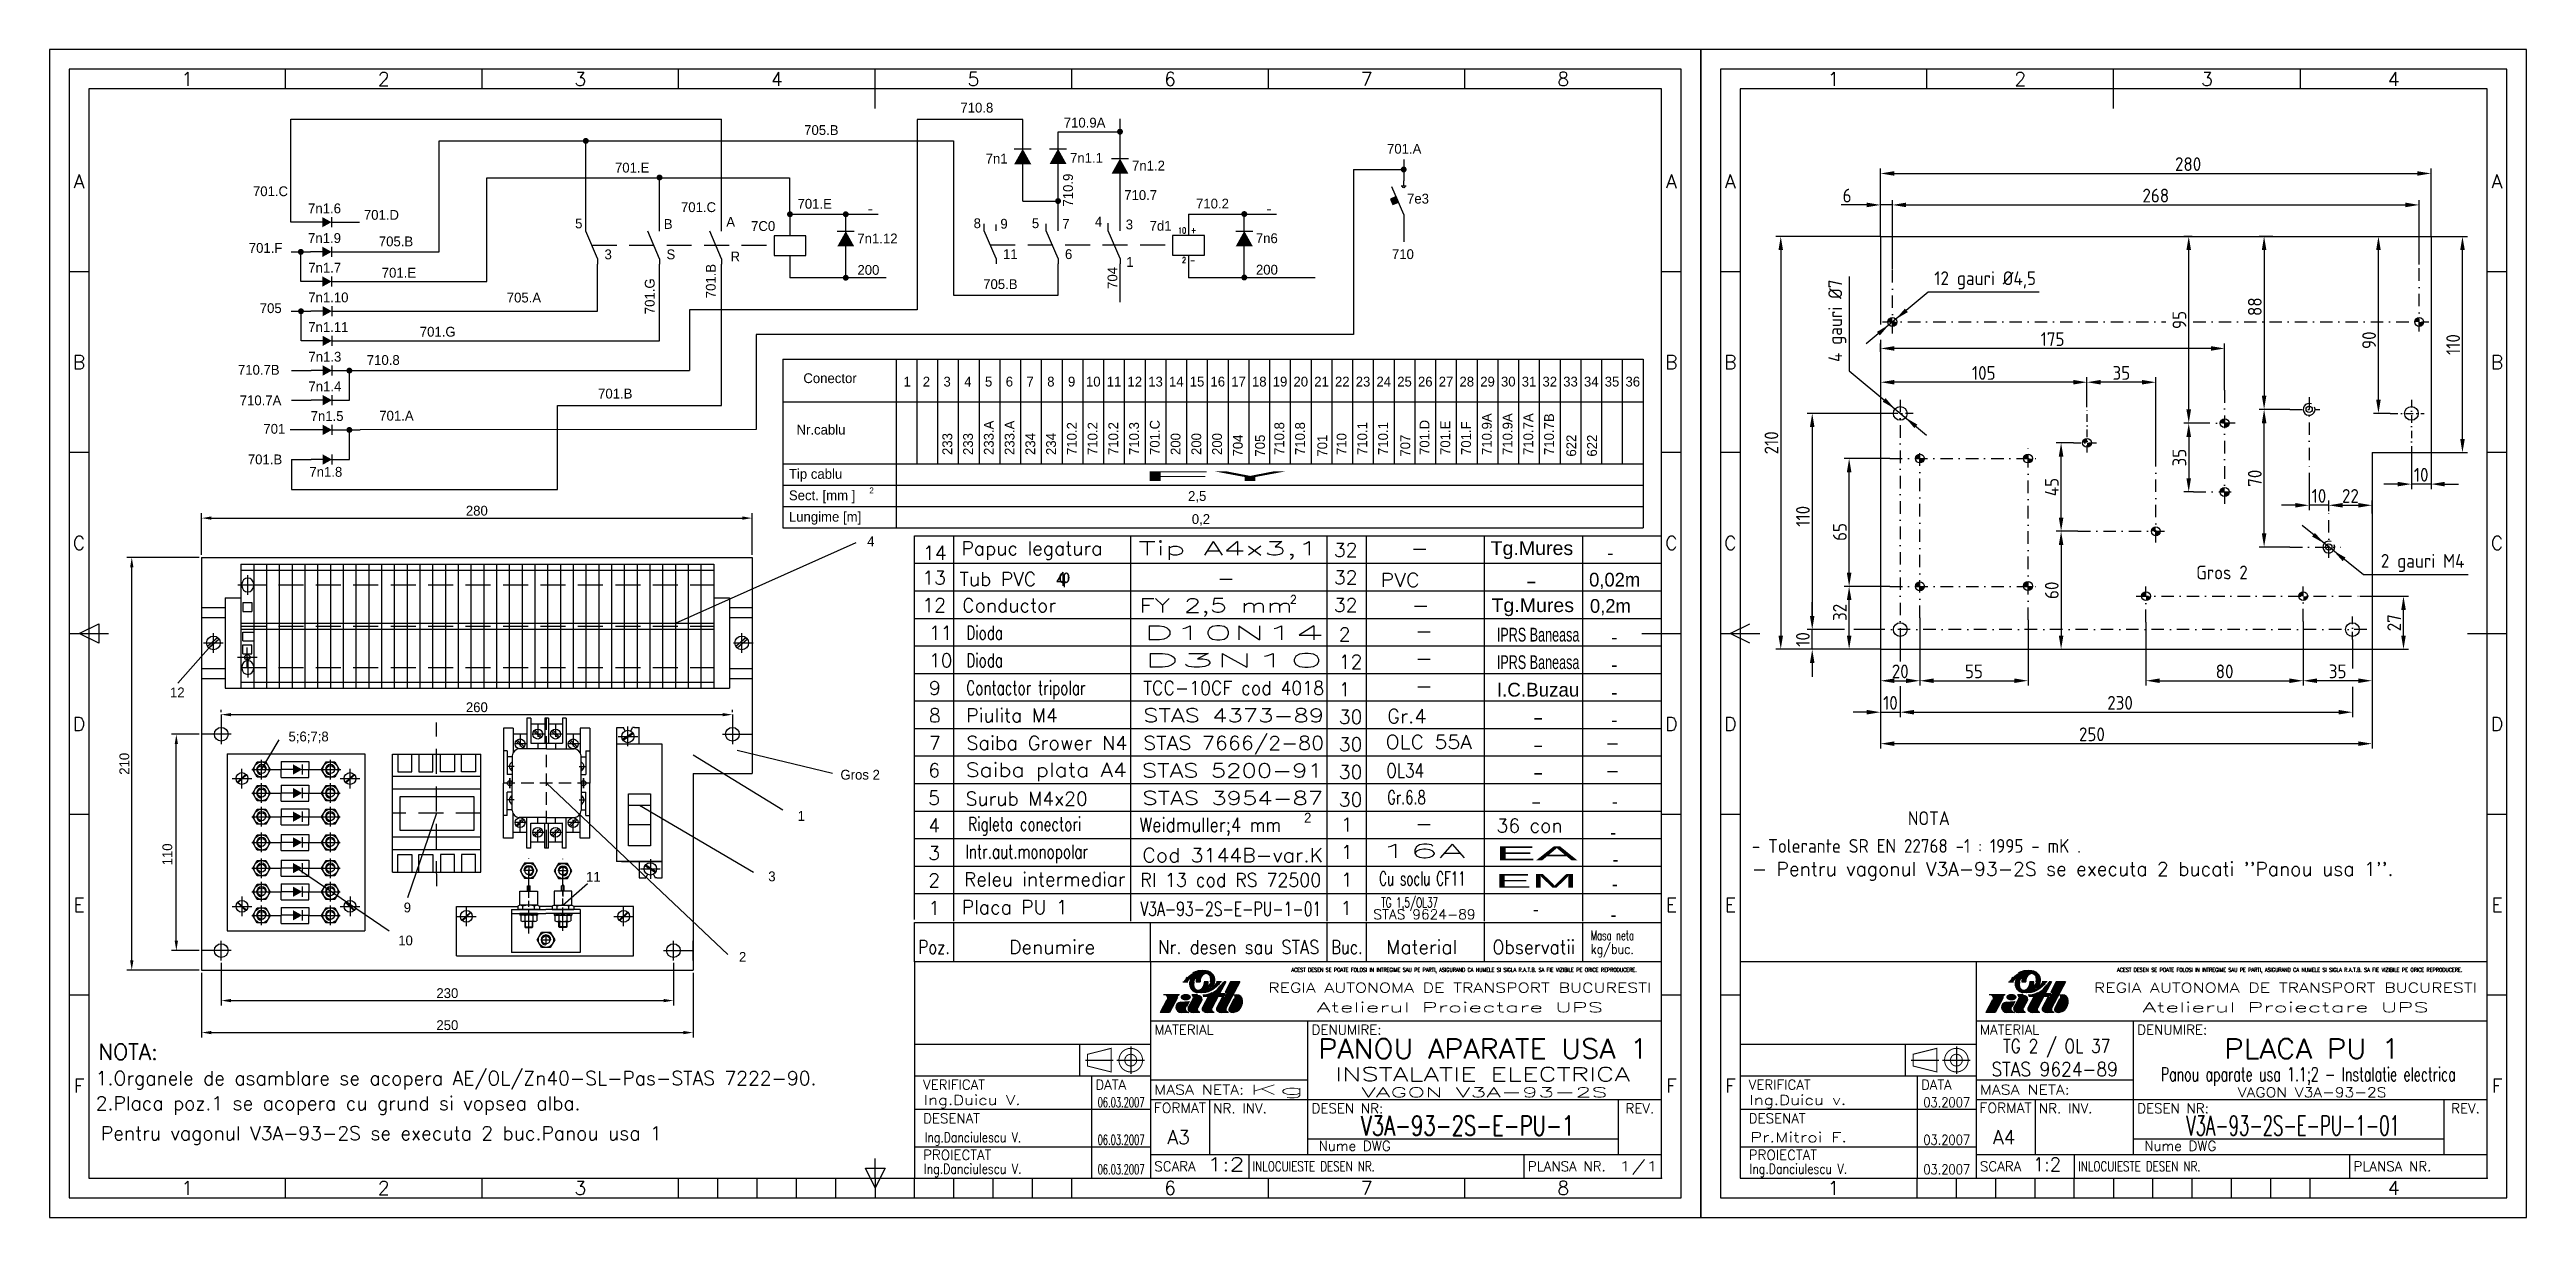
# Model space of a CAD drawing. Header units: millimetres. Extents: x 19 to 649, y 17 to 314.
import ezdxf
from ezdxf.enums import TextEntityAlignment as Align

# ---------------------------------------------------------------- set-up
doc = ezdxf.new("R2010")
doc.units = ezdxf.units.MM
for name, pattern in [('AM_ISO08W050x2', [9, 6, -0.75, 1.5, -0.75]), ('DASHDOT', [25.4, 12.7, -6.35, 0, -6.35]), ('DASHDOT2', [12.7, 6.35, -3.175, 0, -3.175]), ('DASHED2', [9.525, 6.35, -3.175]), ('HIDDEN2', [4.7625, 3.175, -1.5875])]:
    doc.linetypes.add(name, pattern=pattern)
for name, color, linetype in [('AXE', 1, 'DASHDOT2'), ('CONTUR', 5, 'Continuous'), ('COTE', 1, 'DASHDOT2'), ('LIN_GR', 3, 'Continuous'), ('LIN_SUB', 7, 'Continuous'), ('SUBTIRI', 1, 'Continuous')]:
    doc.layers.add(name, color=color, linetype=linetype)
doc.styles.add('ISO', font='SIMPLEX.shx')
doc.styles.add('ISOCP', font='SIMPLEX.SHX')
doc.styles.add('ISOCPR', font='isocp.shx')
doc.styles.add('ROMANC', font='romanc')
doc.styles.add('ROMANS', font='ROMANS.SHX', dxfattribs={"width": 0.8})
doc.dimstyles.new('ISO-25', dxfattribs={"dimtxt": 2.5, "dimasz": 2.5, "dimexe": 1.25, "dimexo": 0.625, "dimtad": 1, "dimtxsty": 'Standard', "dimcen": 2.5, "dimadec": 0, "dimazin": 0, "dimtfac": 1, "dimtmove": 0, "dimatfit": 3, "dimfxl": 0, "dimarcsym": 0})

msp = doc.modelspace()

# ---------------------------------------------------------------- texts
at = {"color": 50, "style": 'ISO'}
for s, p in [('1', (472.2577, 306.8534)), ('2', (519.7577, 306.8534)), ('3', (567.2577, 306.8534)), ('4', (614.7577, 306.8534)), ('A', (446.0077, 280.8534)), ('A', (641.0077, 280.8534)), ('B', (446.0077, 234.8534)), ('B', (641.0077, 234.8534)), ('C', (446.0077, 188.8534)), ('C', (641.0077, 188.8534)), ('D', (446.0077, 142.8534)), ('D', (641.0077, 142.8534)), ('E', (446.0077, 96.8534)), ('E', (641.0077, 96.8534)), ('F', (446.0077, 50.8534)), ('F', (641.0077, 50.8534)), ('1', (472.2577, 24.8534)), ('4', (614.7577, 24.8534))]:
    msp.add_text(s, height=3.5, dxfattribs=at).set_placement(p, align=Align.MIDDLE)
at = {"color": 2}
for s, height, p in [('710.8', 2.5, (250.1828, 298.33)), ('710.9A', 2.5, (276.4743, 294.5143)), ('705.B', 2.5, (210.4481, 292.6343)), ('701.A', 2.5, (358.6967, 287.867)), ('701.E', 2.5, (162.328, 283.0687)), ('7n1', 2.5, (256.5962, 285.3749)), ('7n1.1', 2.5, (278.0757, 285.5466)), ('7n1.2', 2.5, (293.8454, 283.5887)), ('701.C', 2.5, (70.2469, 277.0681)), ('710.7', 2.5, (291.8536, 276.0971)), ('7e3', 2.5, (363.7859, 275.1884)), ('7n1.6', 2.5, (84.2682, 272.7118)), ('701.D', 2.5, (98.4625, 271.0552)), ('5', 2.5, (152.1904, 268.8785)), ('B', 2.5, (174.7455, 268.7428)), ('701.C', 2.5, (179.1093, 273.0184)), ('A', 2.5, (190.6342, 269.2856)), ('701.E', 2.5, (208.7579, 273.8787)), ('8', 2.5, (253.5503, 268.9349)), ('9', 2.5, (260.3508, 268.7992)), ('5', 2.5, (268.3647, 268.9349)), ('7', 2.5, (276.1054, 268.7992)), ('4', 2.5, (284.3892, 269.3419)), ('3', 2.5, (292.2341, 268.6225)), ('7d1', 2.5, (298.3087, 268.2778)), ('710.2', 2.5, (310.1177, 273.9351)), ('701.F', 2.5, (69.1895, 262.6557)), ('7n1.9', 2.5, (84.2682, 265.1666)), ('705.B', 2.5, (102.2648, 264.3138)), ('7C0', 2.5, (196.9489, 268.2214)), ('7n1.12', 2.5, (223.9707, 265.0598)), ('7n6', 2.5, (325.3306, 265.1161)), ('7n1.7', 2.5, (84.3149, 257.6213)), ('701.E', 2.5, (103.0047, 256.3558)), ('3', 2.5, (159.67, 261.009)), ('S', 2.5, (175.4245, 261.009)), ('R', 2.5, (191.7206, 260.4663)), ('200', 2.5, (223.9963, 257.0631)), ('11', 2.5, (261.0298, 261.0654)), ('6', 2.5, (276.7844, 261.0654)), ('1', 2.5, (292.3604, 259.0838)), ('200', 2.5, (325.3561, 257.1195)), ('710', 2.5, (359.9484, 261.0697)), ('7n1.10', 2.5, (84.3149, 250.0761)), ('705.A', 2.5, (134.8062, 250.0309)), ('705.B', 2.5, (255.9816, 253.447)), ('705', 2.5, (71.9777, 247.3369)), ('7n1.11', 2.5, (84.3149, 242.5308)), ('701.G', 2.5, (112.683, 241.3405)), ('710.7B', 2.5, (66.4316, 231.6603)), ('7n1.3', 2.5, (84.3615, 234.9856)), ('710.8', 2.5, (99.2049, 234.1504)), ('7n1.4', 2.5, (84.3615, 227.4403)), ('701.B', 2.5, (158.031, 225.6039)), ('Conector', 2.5, (210.2456, 229.5301)), ('1', 2.5, (235.7123, 228.6581)), ('2', 2.5, (240.6016, 228.6581)), ('3', 2.5, (245.8792, 228.6581)), ('4', 2.5, (251.1567, 228.6581)), ('5', 2.5, (256.4343, 228.6581)), ('6', 2.5, (261.7118, 228.6581)), ('7', 2.5, (266.9894, 228.6581)), ('8', 2.5, (272.2669, 228.6581)), ('9', 2.5, (277.5445, 228.6581)), ('10', 2.5, (282.1232, 228.6581)), ('11', 2.5, (287.4008, 228.6581)), ('12', 2.5, (292.6783, 228.6581)), ('13', 2.5, (297.9559, 228.6581)), ('14', 2.5, (303.2334, 228.6581)), ('15', 2.5, (308.511, 228.6581)), ('16', 2.5, (313.7885, 228.6581)), ('17', 2.5, (319.0661, 228.6581)), ('18', 2.5, (324.3436, 228.6581)), ('19', 2.5, (329.6211, 228.6581)), ('20', 2.5, (334.8987, 228.6581)), ('21', 2.5, (340.1762, 228.6581)), ('22', 2.5, (345.4538, 228.6581)), ('23', 2.5, (350.7313, 228.6581)), ('24', 2.5, (356.0089, 228.6581)), ('25', 2.5, (361.2864, 228.6581)), ('26', 2.5, (366.564, 228.6581)), ('27', 2.5, (371.8415, 228.6581)), ('28', 2.5, (377.1191, 228.6581)), ('29', 2.5, (382.3966, 228.6581)), ('30', 2.5, (387.6742, 228.6581)), ('31', 2.5, (392.9517, 228.6581)), ('32', 2.5, (398.2293, 228.6581)), ('33', 2.5, (403.5068, 228.6581)), ('34', 2.5, (408.7844, 228.6581)), ('35', 2.5, (414.0619, 228.6581)), ('36', 2.5, (419.3395, 228.6581)), ('710.7A', 2.5, (66.8824, 223.8909)), ('7n1.5', 2.5, (84.9162, 219.899)), ('701.A', 2.5, (102.3763, 219.994)), ('701', 2.5, (72.899, 216.6538)), ('Nr.cablu', 2.5, (208.5, 216.4501)), ('701.B', 2.5, (68.9489, 208.8797)), ('7n1.8', 2.5, (84.6015, 205.7101)), ('Tip cablu', 2.5, (206.5663, 205.1923)), ('Sect. [mm ]', 2.5, (206.5663, 199.7424)), ('2', 1.5, (227.0333, 201.5076)), ('2,5', 2.5, (308.0873, 199.5662)), ('Lungime [m]', 2.5, (206.5663, 194.2924)), ('2', 2.5, (337.5989, 117.7542))]:
    msp.add_text(s, height=height, dxfattribs=at).set_placement(p)
for s, p in [('710.9', (278.8042, 274.4252)), ('701.B', (187.946, 251.1125)), ('704', (290.1016, 253.4886)), ('701.G', (172.4186, 247.0559)), ('710.9A', (385.3199, 211.2479)), ('710.9A', (390.5975, 211.2479)), ('710.7A', (395.875, 211.2479)), ('710.7B', (401.1526, 211.2479)), ('233', (248.1037, 211.2479)), ('233', (253.3812, 211.2479)), ('233.A', (258.6588, 211.2479)), ('233.A', (263.9363, 211.2479)), ('234', (269.2139, 211.2479)), ('234', (274.4914, 211.2479)), ('710.2', (279.769, 211.2479)), ('710.2', (285.0465, 211.2479)), ('710.2', (290.3241, 211.2479)), ('710.3', (295.6016, 211.2479)), ('701.C', (300.8792, 211.2479)), ('200', (306.1567, 211.2479)), ('200', (311.4343, 211.2479)), ('200', (316.7118, 211.2479)), ('704', (321.9922, 210.8798)), ('705', (327.641, 210.8378)), ('710.8', (332.5445, 211.2479)), ('710.8', (337.822, 211.2479)), ('701', (343.4737, 210.8378)), ('710', (348.3771, 211.2479)), ('710.1', (353.6546, 211.2479)), ('710.1', (358.9322, 211.2479)), ('707', (364.5839, 210.8378)), ('701.D', (369.4873, 211.2479)), ('701.E', (374.7648, 211.2479)), ('701.F', (380.0424, 211.2479)), ('622', (406.8043, 210.8378)), ('622', (412.0818, 210.8378))]:
    msp.add_text(s, height=2.5, rotation=90, dxfattribs=at).set_placement(p)
at = {"color": 2, "style": 'ROMANS', "width": 0.8}
for s, p in [('10', (305.5485, 267.6071)), ('2', (306.5448, 260.0757))]:
    msp.add_text(s, height=1.5, dxfattribs=at).set_placement(p)
at = {"color": 2, "width": 6.133333}
msp.add_text('FY ', height=2.5, dxfattribs=at).set_placement((295.9369, 204.6205), (341.9369, 204.6205), align=Align.FIT)
at = {"color": 2}
msp.add_text('0,2', height=2.5, dxfattribs=at).set_placement((311.365, 193.705), align=Align.CENTER)
at = {"color": 1}
for s, p in [('4', (226.4756, 188.0346)), ('12', (49.1514, 149.619)), ('5;6;7;8', (79.2877, 138.4119)), ('Gros 2', (219.6713, 128.6882)), ('1', (208.7703, 118.207)), ('11', (154.9881, 102.7337)), ('3', (201.3155, 102.845)), ('9', (108.5958, 94.9312)), ('10', (107.1981, 86.5519)), ('2', (193.8607, 82.3622))]:
    msp.add_text(s, height=2.5, dxfattribs=at).set_placement(p)
at = {"color": 50}
for s, width, p, p2 in [('Tg.Mures', 0.857143, (385.0469, 185.811), (406.0469, 185.811)), ('    -    ', 0.666667, (384.8874, 177.4582), (405.8874, 177.4582)), ('Tg.Mures', 0.857143, (385.2616, 171.3013), (406.2616, 171.3013)), ('IPRS Baneasa', 0.529412, (386.6236, 163.8086), (407.6236, 163.8086)), ('IPRS Baneasa', 0.529412, (386.6236, 156.8086), (407.6236, 156.8086)), ('I.C.Buzau', 0.857143, (386.6236, 149.8086), (407.6236, 149.8086)), ('    -    ', 0.666667, (386.6236, 142.8086), (407.6236, 142.8086)), ('    -    ', 0.666667, (386.6236, 135.8086), (407.6236, 135.8086)), ('    -    ', 0.666667, (386.6236, 128.8086), (407.6236, 128.8086)), ('    -    ', 0.666667, (386.1233, 121.3977), (407.1233, 121.3977)), ('EA', 3.6, (386.1233, 108.1876), (407.1233, 108.1876)), ('EM', 3.6, (386.1233, 101.1876), (407.1233, 101.1876))]:
    msp.add_text(s, height=3.5, dxfattribs=dict(at, width=width)).set_placement(p, p2, align=Align.FIT)
for s, p in [('-', (415.4902, 184.6286)), ('0,02m', (416.5947, 177.7973)), ('0,2m', (415.5053, 171.116)), ('-', (416.4949, 163.179)), ('-', (416.4949, 156.179)), ('-', (416.4949, 149.179)), ('-', (416.4949, 142.179)), ('-', (416.6233, 121.3977)), ('-', (416.2312, 113.5621)), ('-', (416.8028, 106.7055)), ('-', (416.6233, 100.3977)), ('-', (396.5603, 94.0094)), ('-', (416.2866, 92.6016)), ('-', (416.2866, 92.6016))]:
    msp.add_text(s, height=3.5, dxfattribs=at).set_placement(p, align=Align.CENTER)
at = {"color": 2, "style": 'ISOCPR'}
for s, p in [('Gros 2', (564.5124, 179.629)), ('- Tolerante SR EN 22768 -1 : 1995 - mK .', (451.4867, 110.0798))]:
    msp.add_text(s, height=3.5, dxfattribs=at).set_placement(p)
at = {"color": 1}
msp.add_text('110', height=2.5, rotation=90, dxfattribs=at).set_placement((49.7151, 106.8835))
at = {"color": 1, "insert": (473.2245, 245.3802), "char_height": 3.5, "attachment_point": 5, "rotation": 90, "style": 'ISOCPR'}
msp.add_mtext('4 gauri %%c7', dxfattribs=at)
at = {"color": 1, "char_height": 3.5, "attachment_point": 5, "style": 'ISOCPR'}
for s, insert in [('12 gauri %%c4,5', (510.8272, 255.6742)), ('2 gauri M4', (622.0991, 183.792))]:
    msp.add_mtext(s, dxfattribs=dict(at, insert=insert))
at = {"color": 2, "style": 'ROMANS', "width": 0.8}
for tag, p, s in [('-', (226.6179, 272.9112), '2'), ('-', (327.9777, 272.9675), '2'), ('+', (308.8317, 267.6804), '1'), ('-', (308.5889, 259.984), '2')]:
    msp.add_attdef(tag, p, s, height=1.5, dxfattribs=at)
at = {"layer": 'COTE', "color": 6, "style": 'ISOCPR'}
msp.add_text('NOTA', height=3.5, dxfattribs=at).set_placement((491.1651, 117.1321))
at = {"layer": 'LIN_GR', "color": 3, "style": 'ISOCP'}
for s, p in [('14', (243.6872, 184.6133)), ('13', (243.5077, 178.3055)), ('12', (243.5077, 171.3055)), ('6', (243.5077, 129.3055)), ('5', (243.5077, 122.3055)), ('4', (243.5077, 115.3055)), ('3', (243.5077, 108.3055)), ('2', (243.5077, 101.3055)), ('1', (243.5077, 94.3055))]:
    msp.add_text(s, height=3.5, dxfattribs=at).set_placement(p, align=Align.CENTER)
for s, height, p in [('11', 3.5, (242.1722, 164.2655)), ('10', 3.5, (242.1722, 157.2655)), ('9', 3.5, (242.1722, 150.2655)), ('8', 3.5, (242.1722, 143.2655)), ('7', 3.5, (242.1722, 136.2655)), ('NOTA:', 4, (30.9454, 57.4674))]:
    msp.add_text(s, height=height, dxfattribs=at).set_placement(p)
at = {"layer": 'LIN_SUB', "color": 50, "style": 'ISOCP'}
for s, height, p in [('Papuc legatura', 3.5, (250.4405, 185.7593)), ('32', 3.5, (345.1877, 185.3676)), ('Tub PVC  4', 3.5, (249.9489, 177.9412)), ('32', 3.5, (345.1877, 178.3676)), ('Conductor', 3.5, (250.6552, 171.2496)), ('2', 2.1, (333.99, 173.4673)), ('32', 3.5, (345.1877, 171.3676)), ('2', 3.5, (346.4324, 163.8999)), ('12', 3.5, (346.4324, 156.8999)), ('1', 3.5, (346.4324, 149.8999)), ('Piulita M4', 3.5, (251.6851, 143.2916)), ('30', 3.5, (346.4324, 142.8999)), ('30', 3.5, (346.4324, 135.8999)), ('30', 3.5, (346.4324, 128.8999)), ('Surub M4x20', 3.5, (251.5131, 122.096)), ('30', 3.5, (346.4324, 121.8999)), ('36 con', 3.5, (386.548, 115.2522)), ('Placa PU 1', 3.5, (250.5077, 94.5055))]:
    msp.add_text(s, height=height, dxfattribs=at).set_placement(p)
for s, width, p, p2 in [('Tip A4x3,1', 1.746835, (295.4405, 185.7356), (341.4405, 185.7356)), ('   -   ', 0.942857, (355.671, 185.8293), (377.671, 185.8293)), ('   -   ', 0.942857, (306.3836, 178.1543), (328.3836, 178.1543)), ('PVC', 1.072691, (357.0038, 177.726), (367.0156, 177.726)), ('FY 2,5 mm  ', 1.232143, (295.6552, 171.2258), (341.6552, 171.2258)), ('   -   ', 0.942857, (355.8858, 171.3196), (377.8858, 171.3196)), ('D10N14', 2.509091, (296.6851, 164.2679), (342.6851, 164.2679)), ('   -   ', 0.942857, (356.6952, 164.8081), (378.6952, 164.8081)), ('D3N10', 2.967742, (296.6851, 157.2679), (342.6851, 157.2679)), ('   -   ', 0.942857, (356.6952, 157.8081), (378.6952, 157.8081)), ('TCC-10CF cod 4018', 0.849231, (296.6851, 150.2679), (342.6851, 150.2679)), ('   -   ', 0.942857, (356.6952, 150.8081), (378.6952, 150.8081)), ('STAS 4373-89', 1.159664, (296.6851, 143.2679), (342.6851, 143.2679)), ('Gr.4', 1.018148, (358.7399, 143.0764), (368.7517, 143.0764)), ('Saiba Grower N4', 0.924812, (251.6851, 136.2679), (292.6851, 136.2679)), ('STAS 7666/2-80', 0.982206, (296.6851, 136.2679), (342.6851, 136.2679)), ('OLC 55A', 0.977778, (358.2862, 136.5297), (380.2862, 136.5297)), ('Saiba plata A4', 1.029289, (251.5131, 129.4398), (292.5131, 129.4398)), ('STAS 5200-91', 1.2, (296.341, 129.2679), (342.341, 129.2679)), ('OL34', 0.778865, (358.5131, 129.2743), (368.1191, 129.2743)), ('STAS 3954-87', 1.154812, (296.4623, 122.2505), (342.4623, 122.2505)), ('Gr.6.8', 0.668788, (358.7399, 122.4398), (368.5488, 122.4398)), ('   -   ', 0.942857, (356.6952, 115.8081), (378.6952, 115.8081)), ('Cod 3144B-var.K', 1.010989, (296.4748, 107.737), (342.4748, 107.737)), ('16A', 2.538462, (356.6952, 108.8081), (378.6952, 108.8081)), ('RI 13 cod RS 72500', 0.831325, (295.9512, 101.4292), (341.9512, 101.4292)), ('Cu soclu CF11', 0.60274, (356.6952, 101.8081), (378.6952, 101.8081)), ('V3A-93-2S-E-PU-1-01', 0.688279, (295.9512, 94.0771), (341.9512, 94.0771))]:
    msp.add_text(s, height=3.5, dxfattribs=dict(at, width=width)).set_placement(p, p2, align=Align.FIT)
at = {"layer": 'LIN_SUB', "color": 2, "style": 'ISOCP'}
for s, height, width, p in [('Dioda', 3.5, 0.724138, (251.6851, 164.2916)), ('Dioda', 3.5, 0.724138, (251.6851, 157.2916)), ('Contactor tripolar', 3.5, 0.724138, (251.6851, 150.2916)), ('Rigleta conectori ', 3.5, 0.724138, (252.1437, 115.6382)), ('Weidmuller;4 mm', 3.5, 0.884519, (295.7613, 115.4466)), ('Intr.aut.monopolar', 3.5, 0.724138, (251.4748, 108.6372)), ('TG 1,5/OL37', 2.5, 0.662649, (357.2081, 96.1868))]:
    msp.add_text(s, height=height, dxfattribs=dict(at, width=width)).set_placement(p)
at = {"layer": 'LIN_SUB', "color": 2, "style": 'ISOCP', "width": 0.942857}
for p in [(416.0459, 136.2887), (416.0459, 129.2887)]:
    msp.add_text('-', height=3.5, dxfattribs=at).set_placement(p, align=Align.CENTER)
at = {"layer": 'LIN_SUB', "color": 50, "style": 'ISOCP'}
for p in [(348.5077, 115.5171), (348.5077, 108.5171), (348.5077, 101.5055), (348.2994, 94.2801)]:
    msp.add_text('1', height=3.5, dxfattribs=at).set_placement(p, align=Align.CENTER)
at = {"layer": 'LIN_SUB', "color": 2, "style": 'ISOCP'}
for s, p in [("- Pentru vagonul V3A-93-2S se executa 2 bucati ''Panou usa 1''.", (451.4708, 104.2316)), ('1.Organele de asamblare se acopera AE/OL/Zn40-SL-Pas-STAS 7222-90.', (30.2595, 51.0271)), ('2.Placa poz.1 se acopera cu grund si vopsea alba.', (30.2595, 44.6457)), ('Pentru vagonul V3A-93-2S se executa 2 buc.Panou usa 1', (31.5628, 37.0236))]:
    msp.add_text(s, height=3.5, dxfattribs=at).set_placement(p)
for s, height, width, p, p2 in [('Releu intermediar', 3.5, 0.888087, (251.1233, 101.6011), (292.1233, 101.6011)), ('STAS 9624-89', 2.5, 0.917647, (355.2081, 93.1868), (381.2081, 93.1868)), ('Masa neta', 2.5, 0.573913, (410.5077, 87.8534), (421.5077, 87.8534)), ('Poz.', 3.5, 0.813559, (239.5077, 84.3534), (247.5077, 84.3534)), ('Nr. desen sau STAS', 3.5, 0.763975, (300.5077, 84.3534), (341.5077, 84.3534)), ('Buc.', 3.5, 0.8, (344.5077, 84.3534), (352.5077, 84.3534)), ('Material', 3.5, 0.93913, (358.5077, 84.3534), (376.5077, 84.3534)), ('Observatii', 3.5, 0.851351, (385.5077, 84.3534), (406.5077, 84.3534)), ('kg/buc.', 2.5, 0.796552, (410.5077, 84.3534), (421.5077, 84.3534))]:
    msp.add_text(s, height=height, dxfattribs=dict(at, width=width)).set_placement(p, p2, align=Align.FIT)
msp.add_text('Denumire', height=3.5, dxfattribs=at).set_placement((273.5077, 84.3534), align=Align.CENTER)
at = {"layer": 'LIN_SUB', "color": 50, "insert": (275.1039, 182.134), "char_height": 3.5, "width": 12.2618, "attachment_point": 1, "style": 'ISOCP'}
msp.add_mtext('{\\fSymbol|b0|i0|c2|p18;f}', dxfattribs=at)

# ---------------------------------------------------------------- blocks, each defined once
blk = doc.blocks.new('a3')
at = {"color": 70}
for p, q in [((-360, 287), (-360, 292)), ((-310, 287), (-310, 292)), ((-260, 287), (-260, 292)), ((-210, 282), (-210, 292)), ((-160, 287), (-160, 292)), ((-110, 287), (-110, 292)), ((-60, 287), (-60, 292)), ((-410, 240.5), (-415, 240.5)), ((-5, 240.5), (-10, 240.5)), ((-410, 194.5), (-415, 194.5)), ((-5, 194.5), (-10, 194.5)), ((-415, 148.5), (-405, 148.5)), ((-412.5, 148.5), (-407.5, 151)), ((-407.5, 146), (-412.5, 148.5)), ((-407.5, 151), (-407.5, 146)), ((-15, 148.5), (-5, 148.5)), ((-410, 102.5), (-415, 102.5)), ((-5, 102.5), (-10, 102.5)), ((-410, 56.5), (-415, 56.5)), ((-5, 56.5), (-10, 56.5)), ((-210, 10), (-210, 15)), ((-360, 5), (-360, 10)), ((-310, 5), (-310, 10)), ((-260, 5), (-260, 10)), ((-250, 5), (-250, 10)), ((-240, 5), (-240, 10)), ((-230, 5), (-230, 10)), ((-220, 5), (-220, 10)), ((-212.5, 12.5), (-207.5, 12.5)), ((-210, 7.5), (-212.5, 12.5)), ((-207.5, 12.5), (-210, 7.5)), ((-210, 10), (-210, 5)), ((-200, 5), (-200, 10)), ((-190, 5), (-190, 10)), ((-180, 5), (-180, 10)), ((-170, 5), (-170, 10)), ((-160, 5), (-160, 10)), ((-110, 5), (-110, 10)), ((-60, 5), (-60, 10)), ((-260, 5), (-160, 5))]:
    blk.add_line(p, q, dxfattribs=at)
at = {"color": 240}
for points in [[(0, 297), (-420, 297), (-420, 0), (0, 0)], [(-5, 292), (-415, 292), (-415, 5), (-5, 5)]]:
    blk.add_lwpolyline(points, close=True, dxfattribs=at)
at = {"color": 70}
blk.add_lwpolyline([(-10, 287), (-410, 287), (-410, 10), (-10, 10)], close=True, dxfattribs=at)
at = {"color": 50}
for s, style, p in [('1', 'ISOCP', (-385, 289.5)), ('2', 'ISO', (-335, 289.5)), ('3', 'ISO', (-285, 289.5)), ('4', 'ISO', (-235, 289.5)), ('5', 'ISO', (-185, 289.5)), ('6', 'ISO', (-135, 289.5)), ('7', 'ISO', (-85, 289.5)), ('8', 'ISO', (-35, 289.5)), ('A', 'ISO', (-412.5, 263.5)), ('A', 'ISO', (-7.5, 263.5)), ('B', 'ISO', (-412.5, 217.5)), ('B', 'ISO', (-7.5, 217.5)), ('C', 'ISO', (-412.5, 171.5)), ('C', 'ISO', (-7.5, 171.5)), ('D', 'ISO', (-412.5, 125.5)), ('D', 'ISO', (-7.5, 125.5)), ('E', 'ISO', (-412.5, 79.5)), ('E', 'ISO', (-7.5, 79.5)), ('F', 'ISO', (-412.5, 33.5)), ('F', 'ISO', (-7.5, 33.5)), ('1', 'ISOCP', (-385, 7.5)), ('2', 'ISO', (-335, 7.5)), ('3', 'ISO', (-285, 7.5)), ('6', 'ISO', (-135, 7.5)), ('7', 'ISO', (-85, 7.5)), ('8', 'ISO', (-35, 7.5))]:
    blk.add_text(s, height=3.5, dxfattribs=dict(at, style=style)).set_placement(p, align=Align.MIDDLE)
blk = doc.blocks.new('ind3_12')
at = {"color": 70}
for p, q in [((0, 55), (-190, 55)), ((-190, 55), (-190, 0)), ((-130, 55), (-130, 0)), ((-130, 40), (0, 40)), ((-190, 26), (-130, 26))]:
    blk.add_line(p, q, dxfattribs=at)
at = {"color": 40}
for p, q in [((-125.82, 45.38), (-127.54, 42.15)), ((-122.56, 46.63), (-126.68, 46.63)), ((-123.11, 45.94), (-125.13, 42.15)), ((-121.71, 49.9), (-120.46, 49.9)), ((-120.12, 44.91), (-120.81, 43.6)), ((-119.12, 45.67), (-120.36, 43.36)), ((-118.05, 46.63), (-119.46, 46.63)), ((-118.34, 49.9), (-117.36, 49.9)), ((-116.85, 45.42), (-118, 43.26)), ((-115.18, 46.28), (-116.74, 43.36)), ((-116.7, 46.63), (-116.29, 46.65)), ((-116.6, 46.28), (-115.18, 46.28)), ((-115.31, 49.9), (-116.29, 49.9)), ((-116.29, 46.65), (-115.69, 46.73)), ((-115.69, 46.73), (-115.27, 46.82)), ((-115.27, 46.82), (-114.78, 46.97)), ((-114.78, 46.97), (-114.27, 47.24)), ((-112.77, 46.28), (-114.38, 43.26)), ((-111.94, 49.9), (-113.19, 49.9)), ((-111.75, 45.93), (-113.13, 43.36)), ((-112.95, 48.16), (-112.68, 48.4)), ((-112.77, 46.28), (-111.36, 46.28)), ((-112.68, 48.4), (-112.61, 48.47)), ((-110.84, 49.9), (-112.41, 46.97)), ((-112.41, 46.97), (-110.99, 46.97)), ((-111.75, 45.93), (-111.15, 45.93)), ((-110.84, 49.9), (-111.36, 49.9)), ((-110.99, 46.97), (-111.36, 46.28)), ((-110.41, 47.32), (-111.15, 45.93)), ((-109.64, 49.9), (-111.01, 47.32)), ((-111.01, 47.32), (-110.41, 47.32)), ((-107.23, 49.9), (-110.77, 43.26)), ((-108.74, 45.59), (-109.99, 43.26)), ((-107.23, 49.9), (-109.64, 49.9)), ((-108.78, 46.63), (-108.09, 46.63)), ((-125.13, 42.15), (-127.54, 42.15)), ((-120.23, 42.15), (-122.21, 42.15)), ((-117.39, 42.15), (-119.15, 42.15)), ((-117.39, 42.15), (-117.72, 42.33)), ((-113.77, 42.15), (-115.53, 42.15)), ((-113.77, 42.15), (-114.1, 42.33)), ((-110.16, 42.15), (-111.92, 42.15)), ((-110.16, 42.15), (-110.49, 42.33))]:
    blk.add_line(p, q, dxfattribs=at)
at = {"color": 240}
for p, q in [((-90, 40), (-90, 6)), ((-130, 34), (-190, 34)), ((-148, 34), (-148, 26)), ((-135, 33.5), (-135, 26.5)), ((-146.5, 30), (-139.5, 30)), ((-145, 26), (-145, 0)), ((-138.5, 30), (-131.5, 30)), ((-130, 25), (-90, 25)), ((-130, 20), (0, 20)), ((-115, 20), (-115, 6)), ((-11, 20), (-11, 6)), ((-190, 17.5), (-130, 17.5)), ((-190, 8), (-130, 8)), ((-90, 10), (-11, 10)), ((-130, 6), (0, 6)), ((-105, 6), (-105, 0)), ((-35, 6), (-35, 0))]:
    blk.add_line(p, q, dxfattribs=at)
at = {"color": 40}
for points in [[(-114.74, 49.9, 0.04888), (-114.64, 50.37, 0.067418), (-114.64, 50.71, 0.012512), (-114.71, 51.12, 0.046313), (-114.74, 51.23, 0.02866), (-114.83, 51.43, 0.04799), (-114.9, 51.53, 0.027533), (-115.01, 51.65, 0.02878), (-115.12, 51.74, 0.020408), (-115.27, 51.85, 0.028785), (-115.38, 51.91, 0.02307), (-115.48, 51.96, 0.025276), (-115.58, 51.99, 0.029587), (-115.69, 52.01, 0.0261), (-115.8, 52.02, 0.034106), (-115.93, 52.02, 0.03305), (-116.05, 52, 0.031407), (-116.17, 51.97, 0.027201), (-116.3, 51.91, 0.027571), (-116.45, 51.82, 0.032433), (-116.58, 51.73, 0.017982), (-116.7, 51.62, 0.025528), (-116.79, 51.53, 0.009898), (-116.89, 51.41, 0.014131), (-116.96, 51.31, 0.005952), (-117.02, 51.22, 0.007874), (-117.06, 51.15, 0.013516), (-117.13, 51.03, 0.012262), (-117.2, 50.9, 0.010996), (-117.25, 50.78, 0.020912), (-117.28, 50.71, 0.006638), (-117.28, 50.69, 0.003922), (-117.3, 50.64, 0.014081), (-117.33, 50.52, 0.011261), (-117.36, 50.37, 0.018498), (-117.36, 50.34, 0.00311), (-117.38, 50.18, 0.039527), (-117.38, 50.07, 0.0256), (-117.36, 49.9)], [(-113.68, 49.9, 0.047001), (-113.61, 50.39, 0.072657), (-113.64, 50.71, 0.024176), (-113.81, 51.3, 0.05712), (-113.92, 51.53, 0.02409), (-114.05, 51.71, 0.014395), (-114.28, 51.99, 0.046768), (-114.45, 52.15, 0.031027), (-114.74, 52.35)], [(-119.97, 49.9, 0.047001), (-120.05, 49.4, 0.072657), (-120.01, 49.08, 0.024176), (-119.84, 48.49, 0.05712), (-119.73, 48.26, 0.02409), (-119.6, 48.09, 0.014395), (-119.38, 47.81, 0.046768), (-119.2, 47.65, 0.031027), (-118.91, 47.44)], [(-118.91, 49.9, 0.04888), (-119.02, 49.43, 0.067418), (-119.01, 49.08, 0.012512), (-118.94, 48.67, 0.046313), (-118.91, 48.56, 0.02866), (-118.82, 48.37, 0.04799), (-118.75, 48.26, 0.027533), (-118.64, 48.15, 0.02878), (-118.53, 48.05, 0.020408), (-118.39, 47.95, 0.028785), (-118.28, 47.88, 0.02307), (-118.17, 47.84, 0.025276), (-118.07, 47.8, 0.029587), (-117.97, 47.78, 0.0261), (-117.85, 47.77, 0.034106), (-117.73, 47.77, 0.03305), (-117.6, 47.79, 0.031407), (-117.48, 47.83, 0.027201), (-117.36, 47.88, 0.027571), (-117.2, 47.97, 0.032433), (-117.07, 48.06, 0.017982), (-116.95, 48.18, 0.025528), (-116.87, 48.26, 0.009898), (-116.76, 48.39, 0.014131), (-116.7, 48.48, 0.005952), (-116.63, 48.57, 0.007874), (-116.59, 48.64, 0.013516), (-116.52, 48.76, 0.012262), (-116.45, 48.9, 0.010996), (-116.4, 49.02, 0.020912), (-116.38, 49.08, 0.006638), (-116.37, 49.11, 0.003922), (-116.35, 49.16, 0.014081), (-116.32, 49.28, 0.011261), (-116.29, 49.42, 0.018498), (-116.29, 49.45, 0.00311), (-116.27, 49.61, 0.039527), (-116.27, 49.73, 0.0256), (-116.29, 49.9)]]:
    blk.add_lwpolyline(points, format="xyb", dxfattribs=at)
at = {"color": 40, "flags": 128}
blk.add_lwpolyline([(-108.71, 42.18, 0.07519), (-108.1, 42.37, 0.103495), (-107.27, 43.01, 0.091904), (-106.74, 43.94, 0.085107), (-106.54, 45.08, 0.085107)], format="xyb", dxfattribs=at)
at = {"color": 240}
for points in [[(-146, 31.5, 0.25, 0.25, 0), (-140, 33, 0.25, 0.25, 0), (-140, 27, 0.25, 0.25, 0), (-146, 28.5, 0.25, 0.25, 0)], [(-135, 31.5, 0.25, 0.25, 1), (-135, 28.5, 0.25, 0.25, 1)]]:
    blk.add_lwpolyline(points, format="xyseb", close=True, dxfattribs=at)
blk.add_lwpolyline([(-135, 33, 0.25, 0.25, 1), (-135, 27, 0.25, 0.25, 1), (-135, 33, 0.25, 0.25, 1)], format="xyseb", dxfattribs=at)
at = {"color": 40}
for centre, radius, start, end in [((-96.55, 26.7), 34.29, 134.68173, 135.48651), ((-117.71, 49.53), 2.3, 144.00024, 170.76003), ((-117.8, 49.83), 2.74, 113.91101, 122.24004), ((-115.81, 45.34), 7.65, 108.93252, 113.91101), ((-115.07, 49.86), 3.27, 161.79053, 179.28483), ((-117.59, 50.52), 2.17, 96.82108, 108.93252), ((-116.41, 40.67), 12.1, 91.69644, 96.82108), ((-116.61, 47.25), 5.51, 78.6042, 91.69644), ((-116, 50.28), 2.42, 58.80187, 78.6042), ((-122.21, 43.44), 1.29, 94.59794, 270), ((-177.94, 750.15), 707.62, 274.50891, 274.68697), ((-119.73, 46), 0.689, 331.92751, 66.48491), ((-117.66, 49.52), 2.42, 238.80187, 258.6042), ((-118.58, 49.94), 3.27, 341.79053, 359.28483), ((-115.94, 50.27), 2.3, 324.00024, 350.76003), ((-145.94, 81.79), 47.13, 315, 315.97302), ((-113.12, 49.86), 0.893, 316.89809, 318.65661), ((-115.09, 51.98), 4.23, 315.97302, 321.34019), ((-122.28, 57.73), 13.43, 321.34019, 324.35298), ((-108.09, 45.08), 1.55, 0, 90), ((-120.23, 42.84), 0.689, 201.87291, 270), ((-119.75, 43.03), 0.689, 151.92751, 234.46154), ((-119.15, 43.87), 1.72, 234.46154, 270), ((-117.39, 42.94), 0.689, 151.92751, 241.92751), ((-116.14, 43.03), 0.689, 151.92751, 234.46154), ((-115.53, 43.87), 1.72, 234.46154, 270), ((-113.78, 42.94), 0.689, 151.92751, 241.92751), ((-112.52, 43.03), 0.689, 151.92751, 234.46154), ((-111.92, 43.87), 1.72, 234.46154, 270), ((-110.16, 42.94), 0.689, 151.92751, 241.92751), ((-109.38, 42.94), 0.689, 151.92751, 242.78208), ((-108.99, 43.7), 1.55, 242.78208, 280.2311)]:
    blk.add_arc(centre, radius, start, end, dxfattribs=at)
blk.add_point((0, 0))
for points in [[(-121.71, 49.9), (-120.46, 49.9), (-121.21, 50.52), (-120.18, 50.33)], [(-121.21, 50.52), (-120.18, 50.33), (-120.72, 51.03), (-119.93, 50.59)], [(-120.72, 51.03), (-119.93, 50.59), (-120.22, 51.49), (-119.57, 50.88)], [(-120.22, 51.49), (-119.57, 50.88), (-119.6, 51.93), (-118.18, 50.88)], [(-119.84, 50.38), (-118.6, 50.45), (-119.97, 49.9), (-118.91, 49.9)], [(-119.57, 50.88), (-118.18, 50.88), (-119.84, 50.38), (-118.6, 50.45)], [(-119.6, 51.93), (-118.18, 50.88), (-118.87, 52.35), (-118.18, 50.88)], [(-118.87, 52.35), (-118.18, 50.88), (-118.21, 52.6), (-118.18, 50.88)], [(-117.31, 50.61), (-118.27, 50.54), (-117.37, 50.27), (-118.32, 50.22)], [(-117.09, 51.1), (-118.18, 50.88), (-117.31, 50.61), (-118.27, 50.54)], [(-118.21, 52.6), (-118.18, 50.88), (-117.81, 52.68), (-118.18, 50.88)], [(-116.87, 52.76), (-118.18, 50.88), (-116.31, 52.75), (-118.18, 50.88)], [(-117.81, 52.68), (-118.18, 50.88), (-116.87, 52.76), (-118.18, 50.88)], [(-116.08, 51.99), (-116.31, 52.75), (-116.62, 51.7), (-118.18, 50.88)], [(-116.62, 51.7), (-118.18, 50.88), (-117.09, 51.1), (-118.18, 50.88)], [(-115.84, 51.99), (-116.08, 51.99), (-116.32, 51.86)], [(-116.31, 52.75), (-115.41, 52.63), (-115.84, 52.71)], [(-115.54, 51.98), (-115.41, 52.63), (-116.08, 51.99), (-116.31, 52.75)], [(-115.84, 51.99), (-115.54, 51.98), (-115.91, 51.97), (-115.51, 51.96)], [(-115.73, 51.96), (-115.33, 51.85), (-115.51, 51.96)], [(-115.09, 51.72), (-114.87, 52.42), (-115.54, 51.98), (-115.41, 52.63)], [(-115.41, 52.63), (-114.87, 52.42), (-115.11, 52.53)], [(-114.87, 51.48), (-114.18, 51.87), (-115.09, 51.72), (-114.87, 52.42)], [(-114.87, 52.42), (-114.18, 51.87), (-114.48, 52.17)], [(-114.68, 50.99), (-113.86, 51.41), (-114.87, 51.48), (-114.18, 51.87)], [(-114.63, 50.55), (-113.67, 50.85), (-114.68, 50.99), (-113.86, 51.41)], [(-114.65, 50.25), (-113.62, 50.26), (-114.63, 50.55), (-113.67, 50.85)], [(-113.67, 50.85), (-113.62, 50.26), (-113.61, 50.56)], [(-125.82, 45.38), (-123.11, 45.94), (-127.54, 42.15), (-125.13, 42.15)], [(-126.68, 46.63), (-122.56, 46.63), (-126.26, 46.53), (-122.84, 46.34)], [(-126.26, 46.53), (-122.84, 46.34), (-125.96, 46.29), (-123.05, 46.05)], [(-123.05, 46.05), (-125.96, 46.29), (-123.11, 45.94), (-125.77, 45.87)], [(-125.76, 45.63), (-123.11, 45.94), (-125.82, 45.38)], [(-125.77, 45.87), (-123.11, 45.94), (-125.76, 45.63), (-123.11, 45.94)], [(-123.17, 44.3), (-120.81, 43.6), (-123.49, 43.38), (-120.95, 43.16)], [(-123.17, 44.3), (-123.49, 43.38), (-123.29, 44.14), (-123.45, 43.79)], [(-122.31, 44.73), (-120.12, 44.91), (-123.17, 44.3), (-120.81, 43.6)], [(-122.31, 44.73), (-123.17, 44.3), (-122.7, 44.64), (-123.04, 44.43)], [(-122.28, 46.18), (-122.28, 45.84), (-122.31, 46.03)], [(-122.2, 46.34), (-122.22, 45.73), (-122.28, 46.18), (-122.28, 45.84)], [(-122.07, 46.5), (-122.04, 45.53), (-122.2, 46.34), (-122.22, 45.73)], [(-121.94, 46.59), (-121.9, 45.43), (-122.07, 46.5), (-122.04, 45.53)], [(-121.78, 46.68), (-121.71, 45.34), (-121.94, 46.59), (-121.9, 45.43)], [(-121.62, 46.75), (-121.56, 45.28), (-121.78, 46.68), (-121.71, 45.34)], [(-121.46, 46.79), (-121.43, 45.25), (-121.62, 46.75), (-121.56, 45.28)], [(-121.33, 46.82), (-121.31, 45.23), (-121.46, 46.79), (-121.43, 45.25)], [(-121.21, 46.83), (-121.2, 45.22), (-121.33, 46.82), (-121.31, 45.23)], [(-121.21, 46.83), (-121.1, 46.84), (-121.09, 45.21)], [(-121.09, 45.21), (-120.9, 45.21), (-121.21, 46.83), (-121.2, 45.22)], [(-121.1, 46.84), (-120.91, 46.84), (-121.09, 45.21), (-120.9, 45.21)], [(-120.9, 45.21), (-120.91, 46.84), (-120.81, 45.22), (-120.81, 46.83)], [(-120.81, 45.22), (-120.81, 46.83), (-120.68, 45.23), (-120.69, 46.82)], [(-120.68, 45.23), (-120.69, 46.82), (-120.56, 45.25), (-120.55, 46.79)], [(-120.56, 45.25), (-120.55, 46.79), (-120.42, 45.29), (-120.43, 46.76)], [(-120.42, 45.29), (-120.43, 46.76), (-120.27, 45.34), (-120.27, 46.7)], [(-120.36, 43.36), (-116.85, 45.42), (-120.42, 42.88), (-118, 43.26)], [(-119.12, 45.67), (-116.78, 45.9), (-120.36, 43.36), (-116.85, 45.42)], [(-120.27, 45.34), (-120.27, 46.7), (-120.14, 45.41), (-120.13, 46.63)], [(-120.14, 45.41), (-120.13, 46.63), (-119.97, 45.52), (-119.99, 46.54)], [(-119.97, 49.9), (-118.91, 49.9), (-120.05, 49.4), (-119, 49.53)], [(-120.05, 49.4), (-119, 49.53), (-119.94, 48.79), (-119, 49.02)], [(-120.05, 49.4), (-119.94, 48.79), (-120.04, 49.24)], [(-120.04, 49.24), (-119.94, 48.79), (-120.03, 49.13)], [(-119.97, 45.52), (-119.99, 46.54), (-119.84, 45.65), (-119.88, 46.44)], [(-119.94, 48.79), (-119, 49.02), (-119.72, 48.25), (-118.92, 48.6)], [(-119.84, 45.65), (-119.88, 46.44), (-119.74, 45.8), (-119.77, 46.3)], [(-119.74, 45.8), (-119.77, 46.3), (-119.71, 45.9), (-119.72, 46.2)], [(-119.72, 48.25), (-118.92, 48.6), (-119.33, 47.76), (-118.75, 48.27)], [(-119.72, 46.2), (-119.71, 45.9), (-119.7, 46.13), (-119.69, 46.02)], [(-119.46, 46.63), (-118.05, 46.63), (-119.08, 46.21), (-117.05, 46.31)], [(-119.33, 47.76), (-118.75, 48.27), (-118.77, 47.37), (-118.43, 47.98)], [(-119.25, 46.4), (-119.09, 46.04), (-119.08, 46.21)], [(-119.08, 46.21), (-117.05, 46.31), (-119.12, 45.67), (-116.78, 45.9)], [(-118.77, 47.37), (-118.43, 47.98), (-118.32, 47.19), (-118.12, 47.82)], [(-117.37, 50.27), (-118.32, 50.22), (-117.36, 49.9), (-118.34, 49.9)], [(-118.32, 47.19), (-118.12, 47.82), (-117.71, 47.07), (-117.72, 47.77)], [(-118.05, 46.63), (-117.05, 46.31), (-117.7, 46.59), (-117.41, 46.5)], [(-117.71, 47.07), (-117.72, 47.77), (-117.14, 47.03), (-117.33, 47.9)], [(-117.14, 47.03), (-117.33, 47.9), (-116.45, 47.06), (-117.04, 48.09)], [(-117.05, 46.31), (-116.78, 45.9), (-116.88, 46.12)], [(-116.45, 47.06), (-117.04, 48.09), (-115.94, 47.1), (-116.74, 48.42)], [(-116.78, 45.9), (-116.85, 45.42), (-116.77, 45.67)], [(-116.7, 48.48), (-115.12, 47.31), (-116.74, 48.42)], [(-116.7, 48.48), (-116.7, 48.48), (-116.74, 48.42)], [(-115.94, 47.1), (-116.74, 48.42), (-115.12, 47.31), (-116.74, 48.42)], [(-115.18, 46.28), (-112.77, 46.28), (-116.74, 43.36), (-114.38, 43.26)], [(-116.45, 48.9), (-115.12, 47.31), (-116.7, 48.48)], [(-116.22, 46.66), (-116.7, 46.63), (-116.6, 46.28)], [(-116.6, 46.28), (-111.36, 46.28), (-116.22, 46.66), (-112.41, 46.97)], [(-116.4, 49.03), (-115.48, 48.92), (-116.45, 48.9), (-115.12, 47.31)], [(-116.29, 49.44), (-115.35, 49.44), (-116.4, 49.03), (-115.48, 48.92)], [(-116.29, 49.9), (-115.31, 49.9), (-116.29, 49.44), (-115.35, 49.44)], [(-116.22, 46.66), (-115.25, 46.82), (-115, 46.76)], [(-115.48, 48.92), (-114.09, 48.92), (-115.01, 49.4), (-113.85, 49.33)], [(-115.48, 48.92), (-114.59, 48.13), (-115.12, 47.31)], [(-115.48, 48.92), (-114.09, 48.92), (-114.18, 47.78), (-115.12, 47.31)], [(-115.25, 46.82), (-114.79, 46.97), (-115, 46.76)], [(-115.01, 49.4), (-113.85, 49.33), (-114.75, 49.87), (-113.72, 49.72)], [(-115, 46.76), (-115, 46.76), (-114.79, 46.97), (-114.45, 46.8)], [(-114.35, 47.19), (-112.41, 46.97), (-114.79, 46.97), (-114.45, 46.8)], [(-114.75, 49.87), (-113.72, 49.72), (-114.65, 50.25), (-113.62, 50.26)], [(-114.09, 48.92), (-114.18, 47.78), (-114.59, 48.13)], [(-113.9, 47.46), (-112.41, 46.97), (-114.35, 47.19), (-112.41, 46.97)], [(-114.09, 48.92), (-113.61, 48.17), (-114.18, 47.78)], [(-113.69, 49.23), (-112.95, 48.75), (-114.09, 48.92), (-113.61, 48.17)], [(-113.49, 47.75), (-113.9, 47.46), (-112.41, 46.97)], [(-113.4, 49.55), (-112.44, 49.28), (-113.69, 49.23), (-112.95, 48.75)], [(-113.03, 48.1), (-112.41, 46.97), (-113.49, 47.75), (-112.41, 46.97)], [(-113.19, 49.9), (-111.94, 49.9), (-113.4, 49.55), (-112.44, 49.28)], [(-111.75, 45.93), (-111.15, 45.93), (-113.13, 43.36), (-110.77, 43.26)], [(-112.65, 48.42), (-112.41, 46.97), (-113.03, 48.1), (-112.41, 46.97)], [(-112.22, 48.86), (-112.41, 46.97), (-112.65, 48.42), (-112.41, 46.97)], [(-111.36, 49.9), (-110.84, 49.9), (-111.76, 49.37), (-112.41, 46.97)], [(-111.76, 49.37), (-112.41, 46.97), (-112.22, 48.86), (-112.41, 46.97)], [(-112.41, 46.97), (-110.99, 46.97), (-111.36, 46.28)], [(-110.41, 47.32), (-107.23, 49.9), (-111.15, 45.93), (-110.73, 43.34)], [(-111.15, 45.93), (-110.77, 43.26), (-110.73, 43.34)], [(-109.64, 49.9), (-107.23, 49.9), (-111.01, 47.32), (-110.41, 47.32)], [(-109.99, 43.26), (-108.74, 45.59), (-106.74, 43.94)], [(-108.78, 46.63), (-108.43, 46.63), (-108.69, 46.43), (-108.49, 46.44)], [(-108.74, 45.59), (-108.09, 46.63), (-108.66, 45.8)], [(-108.74, 45.59), (-106.98, 46.16), (-108.09, 46.63)], [(-108.74, 45.59), (-106.54, 45.08), (-106.98, 46.16)], [(-108.74, 45.59), (-106.74, 43.94), (-106.54, 45.08)], [(-108.69, 46.43), (-108.49, 46.44), (-108.64, 46.23), (-108.56, 46.21)], [(-108.43, 46.63), (-108.63, 46.02), (-108.09, 46.63), (-108.66, 45.8)], [(-108.66, 45.8), (-108.66, 45.8), (-108.43, 46.63), (-108.63, 46.02)], [(-108.64, 46.23), (-108.56, 46.21), (-108.63, 46.02)], [(-108.09, 46.63), (-106.98, 46.16), (-107.61, 46.55), (-107.23, 46.37)], [(-106.98, 46.16), (-106.54, 45.08), (-106.83, 45.98), (-106.62, 45.57)], [(-106.54, 45.08), (-106.74, 43.94), (-106.59, 44.51)], [(-123.49, 43.38), (-120.95, 43.16), (-123.49, 43.38), (-120.87, 42.58)], [(-123.49, 43.38), (-123.1, 42.51), (-123.42, 43), (-123.25, 42.69)], [(-123.49, 43.38), (-120.87, 42.58), (-123.1, 42.51), (-120.62, 42.27)], [(-123.1, 42.51), (-122.21, 42.15), (-122.93, 42.37), (-122.61, 42.22)], [(-123.1, 42.51), (-120.62, 42.27), (-122.21, 42.15), (-120.23, 42.15)], [(-120.42, 42.88), (-120.36, 43.36), (-120.43, 43.1)], [(-120.42, 42.88), (-118, 43.26), (-120.15, 42.47), (-118.06, 42.75)], [(-120.15, 42.47), (-120.42, 42.88), (-120.32, 42.64)], [(-120.15, 42.47), (-118.06, 42.75), (-119.15, 42.15), (-117.72, 42.33)], [(-119.15, 42.15), (-120.15, 42.47), (-119.72, 42.25)], [(-119.15, 42.15), (-117.72, 42.33), (-117.39, 42.15)], [(-118.02, 43.03), (-117.9, 42.55), (-118.06, 42.75)], [(-116.74, 43.36), (-116.81, 42.88), (-116.82, 43.14)], [(-116.74, 43.36), (-114.38, 43.26), (-116.81, 42.88), (-114.44, 42.75)], [(-116.52, 42.46), (-116.81, 42.88), (-116.71, 42.66)], [(-116.81, 42.88), (-114.44, 42.75), (-116.52, 42.46), (-114.12, 42.34)], [(-115.53, 42.15), (-116.54, 42.47), (-116.1, 42.25)], [(-116.52, 42.46), (-114.12, 42.34), (-115.53, 42.15), (-113.77, 42.15)], [(-114.42, 42.94), (-114.29, 42.55), (-114.44, 42.75)], [(-114.36, 43.31), (-114.4, 43.15), (-114.38, 43.26)], [(-113.13, 43.36), (-113.19, 42.89), (-113.2, 43.13)], [(-113.13, 43.36), (-110.77, 43.26), (-113.19, 42.89)], [(-113.19, 42.89), (-110.77, 43.26), (-110.82, 42.72)], [(-112.92, 42.47), (-113.19, 42.89), (-113.1, 42.66)], [(-113.19, 42.89), (-110.82, 42.72), (-112.92, 42.47)], [(-112.92, 42.47), (-110.82, 42.72), (-111.92, 42.15)], [(-111.92, 42.15), (-112.92, 42.47), (-112.49, 42.25)], [(-110.82, 42.72), (-111.92, 42.15), (-110.49, 42.33)], [(-110.49, 42.33), (-110.16, 42.15), (-111.92, 42.15)], [(-110.8, 42.98), (-110.66, 42.53), (-110.82, 42.72)], [(-110.73, 43.34), (-110.78, 43.14), (-110.77, 43.26)], [(-109.99, 43.26), (-110.04, 42.73), (-110.07, 42.99)], [(-110.04, 42.73), (-109.99, 43.26), (-109.7, 42.32)], [(-109.7, 42.32), (-110.04, 42.73), (-109.91, 42.5)], [(-109.99, 43.26), (-107.27, 43.01), (-106.74, 43.94)], [(-109.99, 43.26), (-108.1, 42.37), (-107.27, 43.01)], [(-109.99, 43.26), (-108.71, 42.18), (-108.1, 42.37)], [(-109.99, 43.26), (-109.7, 42.32), (-108.71, 42.18)], [(-108.71, 42.18), (-109.7, 42.32), (-109.23, 42.17)], [(-109.7, 42.32), (-109.7, 42.32), (-108.71, 42.18)], [(-107.27, 43.01), (-108.1, 42.37), (-107.66, 42.64)], [(-106.74, 43.94), (-107.27, 43.01), (-106.96, 43.45)]]:
    blk.add_solid(points, dxfattribs=at)
at = {"color": 40, "style": 'ISO', "width": 0.77078}
blk.add_text('ACEST DESEN SE POATE FOLOSI IN INTREGIME SAU PE PARTI, ASIGURAND CA NUMELE SI SIGLA R.A.T.B. SA FIE VIZIBILE PE ORICE REPRODUCERE.', height=1, dxfattribs=at).set_placement((-94.13, 52.45), (-6.3, 52.45), align=Align.FIT)
at = {"color": 240}
for s, style, width, p, p2 in [('REGIA AUTONOMA DE TRANSPORT BUCURESTI', 'ROMANC', 1.063101, (-100.04, 47.17), (-2.58, 47.17)), ('Atelierul Proiectare UPS', 'ROMANC', 1.425107, (-87.65, 42.18), (-14.86, 42.18)), ('FORMAT', 'ISO', 0.917397, (-129.11, 16.61), (-115.89, 16.61)), ('MASA NETA:', 'ISO', 1.009422, (-129, 21.25), (-106.17, 21.25)), ('INLOCUIESTE DESEN NR.', 'ISO', 0.687691, (-104, 1.75), (-72.89, 1.75))]:
    blk.add_text(s, height=2.5, dxfattribs=dict(at, style=style, width=width)).set_placement(p, p2, align=Align.FIT)
at = {"color": 240, "style": 'ISO'}
for s, p in [('MATERIAL', (-129, 36.5)), ('DENUMIRE:', (-89, 36.5)), ('VERIFICAT', (-187.81, 22.5)), ('DATA', (-144, 22.5)), ('NR. INV.', (-114, 16.5)), ('DESEN NR:', (-89, 16.5)), ('DESENAT', (-187.81, 13.97)), ('PROIECTAT', (-187.81, 4.66)), ('SCARA', (-129, 1.75)), ('PLANSA NR.', (-34, 1.75))]:
    blk.add_text(s, height=2.5, dxfattribs=at).set_placement(p)
blk.add_text('REV.', height=2.5, dxfattribs=at).set_placement((-5.5, 17.75), align=Align.MIDDLE)
at = {"color": 50, "style": 'ISO'}
for tag, height, width, p, p2 in [('MATERIAL', 3.5, 1.837708, (-127.1, 31.84), (-91.87, 31.84)), ('STAS_MATERIAL', 3.5, 2.784754, (-126.09, 25.95), (-91.75, 25.95)), ('ANSAMBLU', 3.5, 2.48631, (-83.01, 24.67), (-8.01, 24.67)), ('VERIFICAT', 2.5, 0.86708, (-187.61, 18.63), (-163.04, 18.63)), ('DESENAT', 2.5, 1.026691, (-187.39, 9.14), (-162.83, 9.14)), ('PROIECTAT', 2.5, 1.037581, (-187.61, 1.12), (-162.78, 1.12)), ('SCARA', 3.5, 1.565143, (-115.5, 1.75), (-106.11, 1.75))]:
    blk.add_attdef(tag, text='', height=height, dxfattribs=dict(at, width=width)).set_placement(p, p2, align=Align.FIT)
at = {"color": 70, "style": 'ISO'}
for tag, width, p, p2 in [('DENUMIRE_DESEN', 1.844561, (-87.29, 30.44), (-3.41, 30.44)), ('NUMAR_DESEN', 1.112195, (-76.49, 10.87), (-22.2, 10.87))]:
    blk.add_attdef(tag, text='', height=5, dxfattribs=dict(at, width=width)).set_placement(p, p2, align=Align.FIT)
at = {"color": 240, "style": 'ISO'}
for tag, width, p, p2 in [('DATA', 0.588678, (-143.42, 18.04), (-131.51, 18.04)), ('MASA', 3.701178, (-105.03, 21.25), (-90.49, 21.25)), ('SUBANSAMBLU', 3.628523, (-76.35, 20.58), (-13.71, 20.58)), ('DATA', 0.588678, (-143.42, 8.49), (-131.51, 8.49)), ('DATA', 0.588678, (-143.42, 0.97), (-131.51, 0.97)), ('PLANSA', 1.983142, (-10.91, 1.75), (-0.76, 1.75))]:
    blk.add_attdef(tag, text='', height=2.5, dxfattribs=dict(at, width=width)).set_placement(p, p2, align=Align.FIT)
at = {"color": 50, "style": 'ISO'}
blk.add_attdef('FORMAT', text='', height=3.5, dxfattribs=at).set_placement((-122.83, 8.67), align=Align.CENTER)
at = {"color": 240, "style": 'ISO'}
blk.add_attdef('NUME_DWG', (-87.2, 6.95), '', height=2.5, dxfattribs=at)
blk = doc.blocks.new('*D7')
at = {"color": 0, "lineweight": -2}
for p, q in [((57.19, 185.84), (57.19, 196.45)), ((197.19, 185.84), (197.19, 196.45)), ((59.69, 195.2), (194.69, 195.2))]:
    blk.add_line(p, q, dxfattribs=at)
at = {"color": 0}
for points in [[(59.69, 195.62), (59.69, 194.78), (57.19, 195.2)], [(194.69, 195.62), (194.69, 194.78), (197.19, 195.2)]]:
    blk.add_solid(points, dxfattribs=at)
at = {"layer": 'Defpoints', "color": 0}
for p in [(197.19, 195.2), (57.19, 185.22), (197.19, 185.22)]:
    blk.add_point(p, dxfattribs=at)
at = {"color": 0, "insert": (127.19, 197.07), "char_height": 2.5, "attachment_point": 5}
blk.add_mtext('280', dxfattribs=at)
blk = doc.blocks.new('*D8')
at = {"color": 0, "lineweight": -2}
for p, q in [((56.56, 185.22), (38.17, 185.22)), ((39.42, 82.72), (39.42, 182.72)), ((56.56, 80.22), (38.17, 80.22))]:
    blk.add_line(p, q, dxfattribs=at)
at = {"color": 0}
for points in [[(39.01, 182.72), (39.84, 182.72), (39.42, 185.22)], [(39.01, 82.72), (39.84, 82.72), (39.42, 80.22)]]:
    blk.add_solid(points, dxfattribs=at)
at = {"layer": 'Defpoints', "color": 0}
for p in [(39.42, 185.22), (57.19, 185.22), (57.19, 80.22)]:
    blk.add_point(p, dxfattribs=at)
at = {"color": 0, "insert": (37.55, 132.72), "char_height": 2.5, "attachment_point": 5, "rotation": 90}
blk.add_mtext('210', dxfattribs=at)
blk = doc.blocks.new('*D9')
at = {"color": 0, "lineweight": -2}
for p, q in [((62.19, 145.84), (62.19, 146.47)), ((64.69, 145.22), (189.69, 145.22)), ((192.19, 145.84), (192.19, 146.47))]:
    blk.add_line(p, q, dxfattribs=at)
at = {"color": 0}
for points in [[(64.69, 145.63), (64.69, 144.8), (62.19, 145.22)], [(189.69, 145.63), (189.69, 144.8), (192.19, 145.22)]]:
    blk.add_solid(points, dxfattribs=at)
at = {"layer": 'Defpoints', "color": 0}
for p in [(62.19, 145.22), (192.19, 145.22), (192.19, 145.22)]:
    blk.add_point(p, dxfattribs=at)
at = {"color": 0, "insert": (127.19, 147.09), "char_height": 2.5, "attachment_point": 5}
blk.add_mtext('260', dxfattribs=at)
blk = doc.blocks.new('*D10')
at = {"color": 0, "lineweight": -2}
for p, q in [((62.19, 82.09), (62.19, 71.25)), ((177.19, 82.09), (177.19, 71.25)), ((64.69, 72.5), (174.69, 72.5))]:
    blk.add_line(p, q, dxfattribs=at)
at = {"color": 0}
for points in [[(64.69, 72.92), (64.69, 72.08), (62.19, 72.5)], [(174.69, 72.92), (174.69, 72.08), (177.19, 72.5)]]:
    blk.add_solid(points, dxfattribs=at)
at = {"layer": 'Defpoints', "color": 0}
for p in [(62.19, 82.72), (177.19, 82.72), (177.19, 72.5)]:
    blk.add_point(p, dxfattribs=at)
at = {"color": 0, "insert": (119.69, 74.38), "char_height": 2.5, "attachment_point": 5}
blk.add_mtext('230', dxfattribs=at)
blk = doc.blocks.new('*D12')
at = {"color": 0, "lineweight": -2}
for p, q in [((57.19, 79.59), (57.19, 63.12)), ((182.19, 79.59), (182.19, 63.12)), ((59.69, 64.37), (179.69, 64.37))]:
    blk.add_line(p, q, dxfattribs=at)
at = {"color": 0}
for points in [[(59.69, 64.78), (59.69, 63.95), (57.19, 64.37)], [(179.69, 64.78), (179.69, 63.95), (182.19, 64.37)]]:
    blk.add_solid(points, dxfattribs=at)
at = {"layer": 'Defpoints', "color": 0}
for p in [(57.19, 80.22), (182.19, 80.22), (182.19, 64.37)]:
    blk.add_point(p, dxfattribs=at)
at = {"color": 0, "insert": (119.69, 66.24), "char_height": 2.5, "attachment_point": 5}
blk.add_mtext('250', dxfattribs=at)
blk = doc.blocks.new('*D57')
at = {"layer": 'COTE', "color": 1, "linetype": 'Continuous'}
for p, q in [((536.73, 223.44), (536.73, 231)), ((550.73, 229.75), (540.23, 229.75)), ((554.23, 209.32), (554.23, 231))]:
    blk.add_line(p, q, dxfattribs=at)
for points in [[(540.23, 230.33), (540.23, 229.17), (536.73, 229.75)], [(550.73, 230.33), (550.73, 229.17), (554.23, 229.75)]]:
    blk.add_solid(points, dxfattribs=at)
at = {"layer": 'Defpoints', "color": 0, "linetype": 'Continuous'}
for p in [(536.73, 229.75), (536.73, 223.44), (554.23, 209.32)]:
    blk.add_point(p, dxfattribs=at)
at = {"layer": 'COTE', "color": 1, "linetype": 'Continuous', "insert": (545.48, 232.12), "char_height": 3.5, "attachment_point": 5, "style": 'ISOCPR'}
blk.add_mtext('35', dxfattribs=at)
blk = doc.blocks.new('*D58')
at = {"layer": 'COTE', "color": 1, "linetype": 'Continuous'}
for p, q in [((484.23, 237.51), (484.23, 239.59)), ((571.73, 227.72), (571.73, 239.59)), ((568.23, 238.34), (487.73, 238.34))]:
    blk.add_line(p, q, dxfattribs=at)
for points in [[(487.73, 238.93), (487.73, 237.76), (484.23, 238.34)], [(568.23, 238.93), (568.23, 237.76), (571.73, 238.34)]]:
    blk.add_solid(points, dxfattribs=at)
at = {"layer": 'Defpoints', "color": 0, "linetype": 'Continuous'}
for p in [(484.23, 238.34), (484.23, 237.51), (571.73, 227.72)]:
    blk.add_point(p, dxfattribs=at)
at = {"layer": 'COTE', "color": 1, "linetype": 'Continuous', "insert": (527.98, 240.72), "char_height": 3.5, "attachment_point": 5, "style": 'ISOCPR'}
blk.add_mtext('175', dxfattribs=at)
blk = doc.blocks.new('*D59')
at = {"layer": 'COTE', "color": 1, "linetype": 'Continuous'}
for p, q in [((484.23, 266.84), (484.23, 284.09)), ((624.23, 266.84), (624.23, 284.09)), ((487.73, 282.84), (620.73, 282.84))]:
    blk.add_line(p, q, dxfattribs=at)
for points in [[(487.73, 283.42), (487.73, 282.26), (484.23, 282.84)], [(620.73, 283.42), (620.73, 282.26), (624.23, 282.84)]]:
    blk.add_solid(points, dxfattribs=at)
at = {"layer": 'Defpoints', "color": 0, "linetype": 'Continuous'}
for p in [(624.23, 282.84), (484.23, 266.84), (624.23, 266.84)]:
    blk.add_point(p, dxfattribs=at)
at = {"layer": 'COTE', "color": 1, "linetype": 'Continuous', "insert": (562.45, 285.22), "char_height": 3.5, "attachment_point": 5, "style": 'ISOCPR'}
blk.add_mtext('280', dxfattribs=at)
blk = doc.blocks.new('*D60')
at = {"layer": 'COTE', "color": 1, "linetype": 'Continuous'}
for p, q in [((487.23, 258.41), (487.23, 276.09)), ((490.73, 274.84), (617.73, 274.84)), ((621.23, 259.65), (621.23, 276.09))]:
    blk.add_line(p, q, dxfattribs=at)
for points in [[(490.73, 275.42), (490.73, 274.26), (487.23, 274.84)], [(617.73, 275.42), (617.73, 274.26), (621.23, 274.84)]]:
    blk.add_solid(points, dxfattribs=at)
at = {"layer": 'Defpoints', "color": 0, "linetype": 'Continuous'}
for p in [(621.23, 274.84), (487.23, 258.41), (621.23, 259.65)]:
    blk.add_point(p, dxfattribs=at)
at = {"layer": 'COTE', "color": 1, "linetype": 'Continuous', "insert": (554.23, 277.22), "char_height": 3.5, "attachment_point": 5, "style": 'ISOCPR'}
blk.add_mtext('268', dxfattribs=at)
blk = doc.blocks.new('*D61')
at = {"layer": 'COTE', "color": 1, "linetype": 'Continuous'}
for p, q in [((489.23, 152.49), (489.23, 144.59)), ((604.23, 152.31), (604.23, 144.59)), ((492.73, 145.84), (600.73, 145.84))]:
    blk.add_line(p, q, dxfattribs=at)
for points in [[(492.73, 146.42), (492.73, 145.26), (489.23, 145.84)], [(600.73, 146.42), (600.73, 145.26), (604.23, 145.84)]]:
    blk.add_solid(points, dxfattribs=at)
at = {"layer": 'Defpoints', "color": 0, "linetype": 'Continuous'}
for p in [(489.23, 152.49), (604.23, 152.31), (604.23, 145.84)]:
    blk.add_point(p, dxfattribs=at)
at = {"layer": 'COTE', "color": 1, "linetype": 'Continuous', "insert": (545.14, 148.22), "char_height": 3.5, "attachment_point": 5, "style": 'ISOCPR'}
blk.add_mtext('230', dxfattribs=at)
blk = doc.blocks.new('*D62')
at = {"layer": 'COTE', "color": 1, "linetype": 'Continuous'}
for p, q in [((484.23, 161.84), (484.23, 136.59)), ((609.23, 161.84), (609.23, 136.59)), ((487.73, 137.84), (605.73, 137.84))]:
    blk.add_line(p, q, dxfattribs=at)
for points in [[(487.73, 138.42), (487.73, 137.26), (484.23, 137.84)], [(605.73, 138.42), (605.73, 137.26), (609.23, 137.84)]]:
    blk.add_solid(points, dxfattribs=at)
at = {"layer": 'Defpoints', "color": 0, "linetype": 'Continuous'}
for p in [(484.23, 161.84), (609.23, 161.84), (609.23, 137.84)]:
    blk.add_point(p, dxfattribs=at)
at = {"layer": 'COTE', "color": 1, "linetype": 'Continuous', "insert": (537.98, 140.22), "char_height": 3.5, "attachment_point": 5, "style": 'ISOCPR'}
blk.add_mtext('250', dxfattribs=at)
blk = doc.blocks.new('*D63')
at = {"layer": 'COTE', "color": 1, "linetype": 'Continuous'}
for p, q in [((484.23, 266.84), (457.59, 266.84)), ((458.84, 263.34), (458.84, 165.34)), ((484.23, 161.84), (457.59, 161.84))]:
    blk.add_line(p, q, dxfattribs=at)
for points in [[(458.26, 263.34), (459.42, 263.34), (458.84, 266.84)], [(458.26, 165.34), (459.42, 165.34), (458.84, 161.84)]]:
    blk.add_solid(points, dxfattribs=at)
at = {"layer": 'Defpoints', "color": 0, "linetype": 'Continuous'}
for p in [(484.23, 266.84), (458.84, 161.84), (484.23, 161.84)]:
    blk.add_point(p, dxfattribs=at)
at = {"layer": 'COTE', "color": 1, "linetype": 'Continuous', "insert": (456.47, 214.34), "char_height": 3.5, "attachment_point": 5, "rotation": 90, "style": 'ISOCPR'}
blk.add_mtext('210', dxfattribs=at)
blk = doc.blocks.new('*D64')
at = {"layer": 'COTE', "color": 1, "linetype": 'Continuous'}
for p, q in [((466.84, 170.34), (466.84, 173.84)), ((475.02, 166.84), (465.59, 166.84)), ((466.84, 161.84), (466.84, 166.84)), ((484.23, 161.84), (465.59, 161.84)), ((466.84, 158.34), (466.84, 154.84))]:
    blk.add_line(p, q, dxfattribs=at)
for points in [[(466.26, 170.34), (467.42, 170.34), (466.84, 166.84)], [(466.26, 158.34), (467.42, 158.34), (466.84, 161.84)]]:
    blk.add_solid(points, dxfattribs=at)
at = {"layer": 'Defpoints', "color": 0, "linetype": 'Continuous'}
for p in [(466.84, 166.84), (475.02, 166.84), (484.23, 161.84)]:
    blk.add_point(p, dxfattribs=at)
at = {"layer": 'COTE', "color": 1, "linetype": 'Continuous', "insert": (464.47, 164.34), "char_height": 3.5, "attachment_point": 5, "rotation": 90, "style": 'ISOCPR'}
blk.add_mtext('10', dxfattribs=at)
blk = doc.blocks.new('*D65')
at = {"layer": 'COTE', "color": 1, "linetype": 'Continuous'}
for p, q in [((486.61, 177.84), (474.98, 177.84)), ((476.23, 165.34), (476.23, 174.34)), ((484.23, 161.84), (474.98, 161.84))]:
    blk.add_line(p, q, dxfattribs=at)
for points in [[(475.65, 174.34), (476.82, 174.34), (476.23, 177.84)], [(475.65, 165.34), (476.82, 165.34), (476.23, 161.84)]]:
    blk.add_solid(points, dxfattribs=at)
at = {"layer": 'Defpoints', "color": 0, "linetype": 'Continuous'}
for p in [(476.23, 177.84), (486.61, 177.84), (484.23, 161.84)]:
    blk.add_point(p, dxfattribs=at)
at = {"layer": 'COTE', "color": 1, "linetype": 'Continuous', "insert": (473.86, 171.22), "char_height": 3.5, "attachment_point": 5, "rotation": 90, "style": 'ISOCPR'}
blk.add_mtext('32', dxfattribs=at)
blk = doc.blocks.new('*D66')
at = {"layer": 'COTE', "color": 1, "linetype": 'Continuous'}
for p, q in [((494.23, 169.82), (494.23, 152.59)), ((521.73, 169.33), (521.73, 152.59)), ((497.73, 153.84), (518.23, 153.84))]:
    blk.add_line(p, q, dxfattribs=at)
for points in [[(497.73, 154.42), (497.73, 153.26), (494.23, 153.84)], [(518.23, 154.42), (518.23, 153.26), (521.73, 153.84)]]:
    blk.add_solid(points, dxfattribs=at)
at = {"layer": 'Defpoints', "color": 0, "linetype": 'Continuous'}
for p in [(494.23, 169.82), (521.73, 169.33), (521.73, 153.84)]:
    blk.add_point(p, dxfattribs=at)
at = {"layer": 'COTE', "color": 1, "linetype": 'Continuous', "insert": (507.98, 156.22), "char_height": 3.5, "attachment_point": 5, "style": 'ISOCPR'}
blk.add_mtext('55', dxfattribs=at)
blk = doc.blocks.new('*D67')
at = {"layer": 'COTE', "color": 1, "linetype": 'Continuous'}
for p, q in [((494.23, 169.82), (494.23, 152.59)), ((484.23, 161.84), (484.23, 152.59)), ((487.73, 153.84), (490.73, 153.84))]:
    blk.add_line(p, q, dxfattribs=at)
for points in [[(487.73, 154.42), (487.73, 153.26), (484.23, 153.84)], [(490.73, 154.42), (490.73, 153.26), (494.23, 153.84)]]:
    blk.add_solid(points, dxfattribs=at)
at = {"layer": 'Defpoints', "color": 0, "linetype": 'Continuous'}
for p in [(494.23, 169.82), (484.23, 161.84), (494.23, 153.84)]:
    blk.add_point(p, dxfattribs=at)
at = {"layer": 'COTE', "color": 1, "linetype": 'Continuous', "insert": (489.23, 156.22), "char_height": 3.5, "attachment_point": 5, "style": 'ISOCPR'}
blk.add_mtext('20', dxfattribs=at)
blk = doc.blocks.new('*D68')
at = {"layer": 'COTE', "color": 1, "linetype": 'Continuous'}
for p, q in [((534.44, 191.84), (528.89, 191.84)), ((530.14, 188.34), (530.14, 165.34)), ((529.19, 161.84), (531.39, 161.84))]:
    blk.add_line(p, q, dxfattribs=at)
for points in [[(529.56, 188.34), (530.73, 188.34), (530.14, 191.84)], [(529.56, 165.34), (530.73, 165.34), (530.14, 161.84)]]:
    blk.add_solid(points, dxfattribs=at)
at = {"layer": 'Defpoints', "color": 0, "linetype": 'Continuous'}
for p in [(534.44, 191.84), (529.19, 161.84), (530.14, 161.84)]:
    blk.add_point(p, dxfattribs=at)
at = {"layer": 'COTE', "color": 1, "linetype": 'Continuous', "insert": (527.77, 176.84), "char_height": 3.5, "attachment_point": 5, "rotation": 90, "style": 'ISOCPR'}
blk.add_mtext('60', dxfattribs=at)
blk = doc.blocks.new('*D69')
at = {"layer": 'COTE', "color": 1, "linetype": 'Continuous'}
for p, q in [((484.23, 161.84), (484.23, 144.59)), ((489.23, 152.49), (489.23, 144.59)), ((480.73, 145.84), (477.23, 145.84)), ((484.23, 145.84), (489.23, 145.84)), ((492.73, 145.84), (496.23, 145.84))]:
    blk.add_line(p, q, dxfattribs=at)
for points in [[(480.73, 146.42), (480.73, 145.26), (484.23, 145.84)], [(492.73, 146.42), (492.73, 145.26), (489.23, 145.84)]]:
    blk.add_solid(points, dxfattribs=at)
at = {"layer": 'Defpoints', "color": 0, "linetype": 'Continuous'}
for p in [(484.23, 161.84), (489.23, 152.49), (489.23, 145.84)]:
    blk.add_point(p, dxfattribs=at)
at = {"layer": 'COTE', "color": 1, "linetype": 'Continuous', "insert": (486.73, 148.22), "char_height": 3.5, "attachment_point": 5, "style": 'ISOCPR'}
blk.add_mtext('10', dxfattribs=at)
blk = doc.blocks.new('*D70')
at = {"layer": 'COTE', "color": 1, "linetype": 'Continuous'}
for p, q in [((486.57, 210.34), (474.98, 210.34)), ((476.23, 181.34), (476.23, 206.84)), ((486.61, 177.84), (474.98, 177.84))]:
    blk.add_line(p, q, dxfattribs=at)
for points in [[(475.65, 206.84), (476.82, 206.84), (476.23, 210.34)], [(475.65, 181.34), (476.82, 181.34), (476.23, 177.84)]]:
    blk.add_solid(points, dxfattribs=at)
at = {"layer": 'Defpoints', "color": 0, "linetype": 'Continuous'}
for p in [(476.23, 210.34), (486.57, 210.34), (486.61, 177.84)]:
    blk.add_point(p, dxfattribs=at)
at = {"layer": 'COTE', "color": 1, "linetype": 'Continuous', "insert": (473.86, 191.67), "char_height": 3.5, "attachment_point": 5, "rotation": 90, "style": 'ISOCPR'}
blk.add_mtext('65', dxfattribs=at)
blk = doc.blocks.new('*D71')
at = {"layer": 'COTE', "color": 1, "linetype": 'Continuous'}
for p, q in [((484.23, 231.94), (484.23, 228.5)), ((533.23, 229.75), (487.73, 229.75)), ((536.73, 223.44), (536.73, 231))]:
    blk.add_line(p, q, dxfattribs=at)
for points in [[(487.73, 230.33), (487.73, 229.17), (484.23, 229.75)], [(533.23, 230.33), (533.23, 229.17), (536.73, 229.75)]]:
    blk.add_solid(points, dxfattribs=at)
at = {"layer": 'Defpoints', "color": 0, "linetype": 'Continuous'}
for p in [(484.23, 231.94), (484.23, 229.75), (536.73, 223.44)]:
    blk.add_point(p, dxfattribs=at)
at = {"layer": 'COTE', "color": 1, "linetype": 'Continuous', "insert": (510.48, 232.12), "char_height": 3.5, "attachment_point": 5, "style": 'ISOCPR'}
blk.add_mtext('105', dxfattribs=at)
blk = doc.blocks.new('*D72')
at = {"layer": 'COTE', "color": 1, "linetype": 'Continuous'}
for p, q in [((486.63, 221.84), (465.59, 221.84)), ((466.84, 218.34), (466.84, 170.34)), ((475.02, 166.84), (465.59, 166.84))]:
    blk.add_line(p, q, dxfattribs=at)
for points in [[(466.26, 218.34), (467.42, 218.34), (466.84, 221.84)], [(466.26, 170.34), (467.42, 170.34), (466.84, 166.84)]]:
    blk.add_solid(points, dxfattribs=at)
at = {"layer": 'Defpoints', "color": 0, "linetype": 'Continuous'}
for p in [(486.63, 221.84), (466.84, 166.84), (475.02, 166.84)]:
    blk.add_point(p, dxfattribs=at)
at = {"layer": 'COTE', "color": 1, "linetype": 'Continuous', "insert": (464.47, 195.66), "char_height": 3.5, "attachment_point": 5, "rotation": 90, "style": 'ISOCPR'}
blk.add_mtext('110', dxfattribs=at)
blk = doc.blocks.new('*D73')
at = {"layer": 'COTE', "color": 1, "linetype": 'Continuous'}
for p, q in [((533.3, 214.34), (528.89, 214.34)), ((530.14, 195.34), (530.14, 210.84)), ((534.44, 191.84), (528.89, 191.84))]:
    blk.add_line(p, q, dxfattribs=at)
for points in [[(529.56, 210.84), (530.73, 210.84), (530.14, 214.34)], [(529.56, 195.34), (530.73, 195.34), (530.14, 191.84)]]:
    blk.add_solid(points, dxfattribs=at)
at = {"layer": 'Defpoints', "color": 0, "linetype": 'Continuous'}
for p in [(530.14, 214.34), (533.3, 214.34), (534.44, 191.84)]:
    blk.add_point(p, dxfattribs=at)
at = {"layer": 'COTE', "color": 1, "linetype": 'Continuous', "insert": (527.77, 203.09), "char_height": 3.5, "attachment_point": 5, "rotation": 90, "style": 'ISOCPR'}
blk.add_mtext('45', dxfattribs=at)
blk = doc.blocks.new('*D74')
at = {"layer": 'COTE', "color": 1, "linetype": 'Continuous'}
for p, q in [((480.73, 274.84), (474.2, 274.84)), ((484.23, 266.84), (484.23, 276.09)), ((487.23, 274.84), (484.23, 274.84)), ((487.23, 258.41), (487.23, 276.09)), ((490.73, 274.84), (494.23, 274.84))]:
    blk.add_line(p, q, dxfattribs=at)
for points in [[(480.73, 275.42), (480.73, 274.26), (484.23, 274.84)], [(490.73, 275.42), (490.73, 274.26), (487.23, 274.84)]]:
    blk.add_solid(points, dxfattribs=at)
at = {"layer": 'Defpoints', "color": 0, "linetype": 'Continuous'}
for p in [(487.23, 274.84), (484.23, 266.84), (487.23, 258.41)]:
    blk.add_point(p, dxfattribs=at)
at = {"layer": 'COTE', "color": 1, "linetype": 'Continuous', "insert": (475.72, 277.22), "char_height": 3.5, "attachment_point": 5, "style": 'ISOCPR'}
blk.add_mtext('6', dxfattribs=at)
blk = doc.blocks.new('*D75')
at = {"layer": 'COTE', "color": 1, "linetype": 'Continuous'}
for p, q in [((563.49, 266.84), (561.36, 266.84)), ((562.61, 222.84), (562.61, 263.34)), ((564.67, 219.34), (561.36, 219.34))]:
    blk.add_line(p, q, dxfattribs=at)
for points in [[(562.02, 263.34), (563.19, 263.34), (562.61, 266.84)], [(562.02, 222.84), (563.19, 222.84), (562.61, 219.34)]]:
    blk.add_solid(points, dxfattribs=at)
at = {"layer": 'Defpoints', "color": 0, "linetype": 'Continuous'}
for p in [(562.61, 266.84), (563.49, 266.84), (564.67, 219.34)]:
    blk.add_point(p, dxfattribs=at)
at = {"layer": 'COTE', "color": 1, "linetype": 'Continuous', "insert": (560.23, 245.58), "char_height": 3.5, "attachment_point": 5, "rotation": 90, "style": 'ISOCPR'}
blk.add_mtext('95', dxfattribs=at)
blk = doc.blocks.new('*D76')
at = {"layer": 'COTE', "color": 1, "linetype": 'Continuous'}
for p, q in [((584.03, 266.84), (580.53, 266.84)), ((581.78, 263.34), (581.78, 226.34)), ((588.28, 222.84), (580.53, 222.84))]:
    blk.add_line(p, q, dxfattribs=at)
for points in [[(581.2, 263.34), (582.36, 263.34), (581.78, 266.84)], [(581.2, 226.34), (582.36, 226.34), (581.78, 222.84)]]:
    blk.add_solid(points, dxfattribs=at)
at = {"layer": 'Defpoints', "color": 0, "linetype": 'Continuous'}
for p in [(584.03, 266.84), (581.78, 222.84), (588.28, 222.84)]:
    blk.add_point(p, dxfattribs=at)
at = {"layer": 'COTE', "color": 1, "linetype": 'Continuous', "insert": (579.41, 248.96), "char_height": 3.5, "attachment_point": 5, "rotation": 90, "style": 'ISOCPR'}
blk.add_mtext('88', dxfattribs=at)
blk = doc.blocks.new('*D77')
at = {"layer": 'COTE', "color": 1, "linetype": 'Continuous'}
for p, q in [((624.23, 266.84), (633.48, 266.84)), ((632.23, 215.34), (632.23, 263.34)), ((624.23, 211.84), (633.48, 211.84))]:
    blk.add_line(p, q, dxfattribs=at)
for points in [[(631.65, 263.34), (632.82, 263.34), (632.23, 266.84)], [(631.65, 215.34), (632.82, 215.34), (632.23, 211.84)]]:
    blk.add_solid(points, dxfattribs=at)
at = {"layer": 'Defpoints', "color": 0, "linetype": 'Continuous'}
for p in [(624.23, 266.84), (632.23, 266.84), (624.23, 211.84)]:
    blk.add_point(p, dxfattribs=at)
at = {"layer": 'COTE', "color": 1, "linetype": 'Continuous', "insert": (629.86, 239.34), "char_height": 3.5, "attachment_point": 5, "rotation": 90, "style": 'ISOCPR'}
blk.add_mtext('110', dxfattribs=at)
blk = doc.blocks.new('*D78')
at = {"layer": 'COTE', "color": 1, "linetype": 'Continuous'}
for p, q in [((608.56, 266.84), (612.11, 266.84)), ((610.86, 225.34), (610.86, 263.34)), ((613.85, 221.84), (609.61, 221.84))]:
    blk.add_line(p, q, dxfattribs=at)
for points in [[(610.27, 263.34), (611.44, 263.34), (610.86, 266.84)], [(610.27, 225.34), (611.44, 225.34), (610.86, 221.84)]]:
    blk.add_solid(points, dxfattribs=at)
at = {"layer": 'Defpoints', "color": 0, "linetype": 'Continuous'}
for p in [(608.56, 266.84), (610.86, 266.84), (613.85, 221.84)]:
    blk.add_point(p, dxfattribs=at)
at = {"layer": 'COTE', "color": 1, "linetype": 'Continuous', "insert": (608.48, 240.43), "char_height": 3.5, "attachment_point": 5, "rotation": 90, "style": 'ISOCPR'}
blk.add_mtext('90', dxfattribs=at)
blk = doc.blocks.new('*D79')
at = {"layer": 'COTE', "color": 1, "linetype": 'Continuous'}
for p, q in [((591.73, 168.92), (591.73, 152.59)), ((609.23, 161.84), (609.23, 152.59)), ((605.73, 153.84), (595.23, 153.84))]:
    blk.add_line(p, q, dxfattribs=at)
for points in [[(595.23, 154.42), (595.23, 153.26), (591.73, 153.84)], [(605.73, 154.42), (605.73, 153.26), (609.23, 153.84)]]:
    blk.add_solid(points, dxfattribs=at)
at = {"layer": 'Defpoints', "color": 0, "linetype": 'Continuous'}
for p in [(591.73, 168.92), (609.23, 161.84), (591.73, 153.84)]:
    blk.add_point(p, dxfattribs=at)
at = {"layer": 'COTE', "color": 1, "linetype": 'Continuous', "insert": (600.48, 156.22), "char_height": 3.5, "attachment_point": 5, "style": 'ISOCPR'}
blk.add_mtext('35', dxfattribs=at)
blk = doc.blocks.new('*D80')
at = {"layer": 'COTE', "color": 1, "linetype": 'Continuous'}
for p, q in [((551.73, 168.76), (551.73, 152.59)), ((591.73, 168.92), (591.73, 152.59)), ((555.23, 153.84), (588.23, 153.84))]:
    blk.add_line(p, q, dxfattribs=at)
for points in [[(555.23, 154.42), (555.23, 153.26), (551.73, 153.84)], [(588.23, 154.42), (588.23, 153.26), (591.73, 153.84)]]:
    blk.add_solid(points, dxfattribs=at)
at = {"layer": 'Defpoints', "color": 0, "linetype": 'Continuous'}
for p in [(551.73, 168.76), (591.73, 168.92), (591.73, 153.84)]:
    blk.add_point(p, dxfattribs=at)
at = {"layer": 'COTE', "color": 1, "linetype": 'Continuous', "insert": (571.73, 156.22), "char_height": 3.5, "attachment_point": 5, "style": 'ISOCPR'}
blk.add_mtext('80', dxfattribs=at)
blk = doc.blocks.new('*D81')
at = {"layer": 'COTE', "color": 1, "linetype": 'Continuous'}
for p, q in [((606.13, 175.34), (618.48, 175.34)), ((617.23, 165.34), (617.23, 171.84)), ((609.23, 161.84), (618.48, 161.84))]:
    blk.add_line(p, q, dxfattribs=at)
for points in [[(616.65, 171.84), (617.82, 171.84), (617.23, 175.34)], [(616.65, 165.34), (617.82, 165.34), (617.23, 161.84)]]:
    blk.add_solid(points, dxfattribs=at)
at = {"layer": 'Defpoints', "color": 0, "linetype": 'Continuous'}
for p in [(606.13, 175.34), (617.23, 175.34), (609.23, 161.84)]:
    blk.add_point(p, dxfattribs=at)
at = {"layer": 'COTE', "color": 1, "linetype": 'Continuous', "insert": (614.86, 168.59), "char_height": 3.5, "attachment_point": 5, "rotation": 90, "style": 'ISOCPR'}
blk.add_mtext('27', dxfattribs=at)
blk = doc.blocks.new('*D82')
at = {"layer": 'COTE', "color": 1, "linetype": 'Continuous'}
for p, q in [((593.23, 206.74), (593.23, 197.21)), ((589.73, 198.46), (586.23, 198.46)), ((598.23, 198.46), (593.23, 198.46)), ((598.23, 197), (598.23, 199.71)), ((601.73, 198.46), (605.23, 198.46))]:
    blk.add_line(p, q, dxfattribs=at)
for points in [[(589.73, 199.04), (589.73, 197.88), (593.23, 198.46)], [(601.73, 199.04), (601.73, 197.88), (598.23, 198.46)]]:
    blk.add_solid(points, dxfattribs=at)
at = {"layer": 'Defpoints', "color": 0, "linetype": 'Continuous'}
for p in [(593.23, 206.74), (593.23, 198.46), (598.23, 197)]:
    blk.add_point(p, dxfattribs=at)
at = {"layer": 'COTE', "color": 1, "linetype": 'Continuous', "insert": (595.73, 200.83), "char_height": 3.5, "attachment_point": 5, "style": 'ISOCPR'}
blk.add_mtext('10', dxfattribs=at)
blk = doc.blocks.new('*D83')
at = {"layer": 'COTE', "color": 1, "linetype": 'Continuous'}
for p, q in [((563.93, 219.34), (561.36, 219.34)), ((562.61, 215.84), (562.61, 205.34)), ((563.78, 201.84), (561.36, 201.84))]:
    blk.add_line(p, q, dxfattribs=at)
for points in [[(562.02, 215.84), (563.19, 215.84), (562.61, 219.34)], [(562.02, 205.34), (563.19, 205.34), (562.61, 201.84)]]:
    blk.add_solid(points, dxfattribs=at)
at = {"layer": 'Defpoints', "color": 0, "linetype": 'Continuous'}
for p in [(563.93, 219.34), (562.61, 201.84), (563.78, 201.84)]:
    blk.add_point(p, dxfattribs=at)
at = {"layer": 'COTE', "color": 1, "linetype": 'Continuous', "insert": (560.23, 210.59), "char_height": 3.5, "attachment_point": 5, "rotation": 90, "style": 'ISOCPR'}
blk.add_mtext('35', dxfattribs=at)
blk = doc.blocks.new('*D84')
at = {"layer": 'COTE', "color": 1, "linetype": 'Continuous'}
for p, q in [((588.28, 222.84), (580.53, 222.84)), ((581.78, 191.34), (581.78, 219.34)), ((588.33, 187.84), (580.53, 187.84))]:
    blk.add_line(p, q, dxfattribs=at)
for points in [[(581.2, 219.34), (582.36, 219.34), (581.78, 222.84)], [(581.2, 191.34), (582.36, 191.34), (581.78, 187.84)]]:
    blk.add_solid(points, dxfattribs=at)
at = {"layer": 'Defpoints', "color": 0, "linetype": 'Continuous'}
for p in [(581.78, 222.84), (588.28, 222.84), (588.33, 187.84)]:
    blk.add_point(p, dxfattribs=at)
at = {"layer": 'COTE', "color": 1, "linetype": 'Continuous', "insert": (579.41, 205.34), "char_height": 3.5, "attachment_point": 5, "rotation": 90, "style": 'ISOCPR'}
blk.add_mtext('70', dxfattribs=at)
blk = doc.blocks.new('*D85')
at = {"layer": 'COTE', "color": 1, "linetype": 'Continuous'}
for p, q in [((619.23, 212.96), (619.23, 202.59)), ((624.23, 211.84), (624.23, 202.59)), ((615.73, 203.84), (612.23, 203.84)), ((624.23, 203.84), (619.23, 203.84)), ((627.73, 203.84), (631.23, 203.84))]:
    blk.add_line(p, q, dxfattribs=at)
for points in [[(615.73, 204.42), (615.73, 203.26), (619.23, 203.84)], [(627.73, 204.42), (627.73, 203.26), (624.23, 203.84)]]:
    blk.add_solid(points, dxfattribs=at)
at = {"layer": 'Defpoints', "color": 0, "linetype": 'Continuous'}
for p in [(619.23, 212.96), (624.23, 211.84), (619.23, 203.84)]:
    blk.add_point(p, dxfattribs=at)
at = {"layer": 'COTE', "color": 1, "linetype": 'Continuous', "insert": (621.73, 206.22), "char_height": 3.5, "attachment_point": 5, "style": 'ISOCPR'}
blk.add_mtext('10', dxfattribs=at)
blk = doc.blocks.new('*D86')
at = {"layer": 'COTE', "color": 1, "linetype": 'Continuous'}
for p, q in [((598.23, 197), (598.23, 199.71)), ((601.73, 198.46), (605.73, 198.46)), ((609.23, 196.41), (609.23, 199.71))]:
    blk.add_line(p, q, dxfattribs=at)
for points in [[(601.73, 199.04), (601.73, 197.88), (598.23, 198.46)], [(605.73, 199.04), (605.73, 197.88), (609.23, 198.46)]]:
    blk.add_solid(points, dxfattribs=at)
at = {"layer": 'Defpoints', "color": 0, "linetype": 'Continuous'}
for p in [(598.23, 197), (609.23, 198.46), (609.23, 196.41)]:
    blk.add_point(p, dxfattribs=at)
at = {"layer": 'COTE', "color": 1, "linetype": 'Continuous', "insert": (603.73, 200.83), "char_height": 3.5, "attachment_point": 5, "style": 'ISOCPR'}
blk.add_mtext('22', dxfattribs=at)

# ---------------------------------------------------------------- dimensions: what is measured, and where the dimension line sits
at = {"color": 1}
for base, p1, p2, picture, middle in [((197.189, 195.1995), (57.189, 185.2184), (197.189, 185.2184), '*D7', (127.189, 197.0745)), ((192.189, 145.2153), (62.189, 145.2153), (192.189, 145.2153), '*D9', (127.189, 147.0903)), ((177.189, 72.5006), (62.189, 82.7184), (177.189, 82.7184), '*D10', (119.689, 74.3756)), ((182.189, 64.3657), (57.189, 80.2184), (182.189, 80.2184), '*D12', (119.689, 66.2407))]:
    dim = msp.add_linear_dim(base=base, p1=p1, p2=p2, dimstyle='ISO-25', override={"dimlfac": 2}, dxfattribs=at)
    dim.commit()
    dim.dimension.update_dxf_attribs({"geometry": picture, "text_midpoint": middle})
dim = msp.add_linear_dim(base=(39.4225, 185.2184), p1=(57.189, 80.2184), p2=(57.189, 185.2184), angle=90, dimstyle='ISO-25', override={"dimlfac": 2}, dxfattribs=at)
dim.commit()
dim.dimension.update_dxf_attribs({"geometry": '*D8', "text_midpoint": (37.5475, 132.7184)})
at = {"layer": 'COTE', "color": 1, "linetype": 'Continuous'}
for base, p1, p2, picture, middle in [((624.2342, 282.8415), (484.2342, 266.8415), (624.2342, 266.8415), '*D59', (562.4464, 282.8415)), ((487.2342, 274.8415), (484.2342, 266.8415), (487.2342, 258.411), '*D74', (475.7177, 274.8415)), ((609.2342, 137.8415), (484.2342, 161.8415), (609.2342, 161.8415), '*D62', (537.9778, 137.8415)), ((604.2342, 145.8415), (489.2342, 152.4873), (604.2342, 152.3106), '*D61', (545.14, 145.8415))]:
    dim = msp.add_linear_dim(base=base, p1=p1, p2=p2, dimstyle='ISO-25', override={"dimtxt": 3.5, "dimasz": 3.5, "dimexo": 0, "dimlfac": 2, "dimtxsty": 'ISOCPR', "dimcen": 3.5, "dimclrd": 1, "dimclre": 1, "dimclrt": 1, "dimlwd": 65535, "dimlwe": 65535}, dxfattribs=at)
    dim.commit()
    dim.dimension.update_dxf_attribs({"geometry": picture, "text_midpoint": middle, "dimtype": 160})
for base, p1, p2, picture, middle in [((621.2342, 274.8415), (487.2342, 258.411), (621.2342, 259.6451), '*D60', (554.2342, 277.2169)), ((619.2342, 203.8415), (624.2342, 211.8415), (619.2342, 212.9626), '*D85', (621.7342, 206.2165)), ((494.2342, 153.8415), (484.2342, 161.8415), (494.2342, 169.8181), '*D67', (489.2342, 156.2169)), ((521.7342, 153.8415), (494.2342, 169.8181), (521.7342, 169.3282), '*D66', (507.9842, 156.2165)), ((489.2342, 145.8415), (484.2342, 161.8415), (489.2342, 152.4873), '*D69', (486.7342, 148.2165))]:
    dim = msp.add_linear_dim(base=base, p1=p1, p2=p2, dimstyle='ISO-25', override={"dimtxt": 3.5, "dimasz": 3.5, "dimexo": 0, "dimlfac": 2, "dimtxsty": 'ISOCPR', "dimcen": 3.5, "dimclrd": 1, "dimclre": 1, "dimclrt": 1, "dimlwd": 65535, "dimlwe": 65535}, dxfattribs=at)
    dim.commit()
    dim.dimension.update_dxf_attribs({"geometry": picture, "text_midpoint": middle})
for base, p1, p2, picture, middle in [((458.8414, 161.8415), (484.2342, 266.8415), (484.2342, 161.8415), '*D63', (456.4661, 214.3415)), ((632.2342, 266.8415), (624.2342, 211.8415), (624.2342, 266.8415), '*D77', (629.8592, 239.3415)), ((466.8414, 166.8415), (484.2342, 161.8415), (475.0221, 166.8415), '*D64', (464.4664, 164.3415))]:
    dim = msp.add_linear_dim(base=base, p1=p1, p2=p2, angle=90, dimstyle='ISO-25', override={"dimtxt": 3.5, "dimasz": 3.5, "dimexo": 0, "dimlfac": 2, "dimtxsty": 'ISOCPR', "dimcen": 3.5, "dimclrd": 1, "dimclre": 1, "dimclrt": 1, "dimlwd": 65535, "dimlwe": 65535}, dxfattribs=at)
    dim.commit()
    dim.dimension.update_dxf_attribs({"geometry": picture, "text_midpoint": middle})
at = {"layer": 'COTE', "color": 2, "linetype": 'Continuous'}
for base, p1, p2, picture, middle in [((562.6057, 266.8415), (564.6711, 219.3415), (563.4871, 266.8415), '*D75', (562.6057, 245.5812)), ((581.7813, 222.8415), (584.0325, 266.8415), (588.2797, 222.8415), '*D76', (581.7813, 248.9596))]:
    dim = msp.add_linear_dim(base=base, p1=p1, p2=p2, angle=90, dimstyle='ISO-25', override={"dimtxt": 3.5, "dimasz": 3.5, "dimexo": 0, "dimlfac": 2, "dimtxsty": 'ISOCPR', "dimcen": 3.5, "dimclrd": 1, "dimclre": 1, "dimclrt": 1, "dimlwd": 65535, "dimlwe": 65535}, dxfattribs=at)
    dim.commit()
    dim.dimension.update_dxf_attribs({"geometry": picture, "text_midpoint": middle, "dimtype": 160})
at = {"layer": 'COTE', "color": 1, "linetype": 'Continuous'}
for base, p1, p2, picture, middle in [((610.8563, 266.8415), (613.8539, 221.8415), (608.5584, 266.8415), '*D78', (610.8563, 240.4341)), ((466.8414, 166.8415), (486.6277, 221.8415), (475.0221, 166.8415), '*D72', (466.8414, 195.6647)), ((476.2342, 210.3415), (486.6072, 177.8415), (486.5679, 210.3415), '*D70', (476.2342, 191.673)), ((476.2342, 177.8415), (484.2342, 161.8415), (486.6072, 177.8415), '*D65', (476.2342, 171.2242))]:
    dim = msp.add_linear_dim(base=base, p1=p1, p2=p2, angle=90, dimstyle='ISO-25', override={"dimtxt": 3.5, "dimasz": 3.5, "dimexo": 0, "dimlfac": 2, "dimtxsty": 'ISOCPR', "dimcen": 3.5, "dimclrd": 1, "dimclre": 1, "dimclrt": 1, "dimlwd": 65535, "dimlwe": 65535}, dxfattribs=at)
    dim.commit()
    dim.dimension.update_dxf_attribs({"geometry": picture, "text_midpoint": middle, "dimtype": 160})
at = {"layer": 'COTE', "color": 2, "linetype": 'Continuous'}
for base, p1, p2, picture, middle in [((484.2342, 238.3437), (571.7342, 227.7236), (484.2342, 237.5147), '*D58', (527.9842, 240.7187)), ((484.2342, 229.7491), (536.7342, 223.4396), (484.2342, 231.9432), '*D71', (510.4842, 232.1241)), ((536.7342, 229.7491), (554.2342, 209.3171), (536.7342, 223.4396), '*D57', (545.4842, 232.1241)), ((593.2342, 198.4584), (598.2342, 196.9951), (593.2342, 206.7364), '*D82', (595.7342, 200.8334)), ((609.2342, 198.4584), (598.2342, 196.9951), (609.2342, 196.4067), '*D86', (603.7342, 200.8338)), ((591.7342, 153.8415), (551.7342, 168.761), (591.7342, 168.9226), '*D80', (571.7342, 156.2165)), ((591.7342, 153.8415), (609.2342, 161.8415), (591.7342, 168.9226), '*D79', (600.4842, 156.2165))]:
    dim = msp.add_linear_dim(base=base, p1=p1, p2=p2, dimstyle='ISO-25', override={"dimtxt": 3.5, "dimasz": 3.5, "dimexo": 0, "dimlfac": 2, "dimtxsty": 'ISOCPR', "dimcen": 3.5, "dimclrd": 1, "dimclre": 1, "dimclrt": 1, "dimlwd": 65535, "dimlwe": 65535}, dxfattribs=at)
    dim.commit()
    dim.dimension.update_dxf_attribs({"geometry": picture, "text_midpoint": middle})
for base, p1, p2, picture, middle in [((581.7813, 222.8415), (588.3308, 187.8415), (588.2797, 222.8415), '*D84', (579.4063, 205.3415)), ((530.1441, 214.3415), (534.4386, 191.8415), (533.296, 214.3415), '*D73', (527.7691, 203.0915)), ((562.6057, 201.8415), (563.9343, 219.3415), (563.7833, 201.8415), '*D83', (560.2307, 210.5915)), ((530.1441, 161.8415), (534.4386, 191.8415), (529.1929, 161.8415), '*D68', (527.7691, 176.8415)), ((617.2342, 175.3415), (609.2342, 161.8415), (606.1313, 175.3415), '*D81', (614.8589, 168.5915))]:
    dim = msp.add_linear_dim(base=base, p1=p1, p2=p2, angle=90, dimstyle='ISO-25', override={"dimtxt": 3.5, "dimasz": 3.5, "dimexo": 0, "dimlfac": 2, "dimtxsty": 'ISOCPR', "dimcen": 3.5, "dimclrd": 1, "dimclre": 1, "dimclrt": 1, "dimlwd": 65535, "dimlwe": 65535}, dxfattribs=at)
    dim.commit()
    dim.dimension.update_dxf_attribs({"geometry": picture, "text_midpoint": middle})

# ---------------------------------------------------------------- hatches: boundary and pattern name
at = {"layer": 'COTE', "linetype": 'Continuous'}
h = msp.add_hatch(color=6, dxfattribs=at)
h.paths.add_polyline_path([(487.2342, 246.1958, 0.41421356), (486.1092, 245.0708), (487.2342, 245.0708)])
h.paths.add_polyline_path([(487.2342, 243.9458, 0.41421356), (488.3592, 245.0708), (487.2342, 245.0708)])
h = msp.add_hatch(color=6, dxfattribs=at)
h.paths.add_polyline_path([(621.2342, 246.1958, 0.41421356), (620.1092, 245.0708), (621.2342, 245.0708)])
h.paths.add_polyline_path([(621.2342, 243.9458, 0.41421356), (622.3592, 245.0708), (621.2342, 245.0708)])
h = msp.add_hatch(color=6, dxfattribs=at)
h.paths.add_polyline_path([(536.7342, 215.4665, 0.41421356), (535.6092, 214.3415), (536.7342, 214.3415)])
h.paths.add_polyline_path([(536.7342, 213.2165, 0.41421356), (537.8592, 214.3415), (536.7342, 214.3415)])
h = msp.add_hatch(color=6, dxfattribs=at)
h.paths.add_polyline_path([(571.7342, 220.4665, 0.41421356), (570.6092, 219.3415), (571.7342, 219.3415)])
h.paths.add_polyline_path([(571.7342, 218.2165, 0.41421356), (572.8592, 219.3415), (571.7342, 219.3415)])
h = msp.add_hatch(color=6, dxfattribs=at)
h.paths.add_polyline_path([(494.2342, 211.4665, 0.41421356), (493.1092, 210.3415), (494.2342, 210.3415)])
h.paths.add_polyline_path([(494.2342, 209.2165, 0.41421356), (495.3592, 210.3415), (494.2342, 210.3415)])
h = msp.add_hatch(color=6, dxfattribs=at)
h.paths.add_polyline_path([(521.7342, 211.4665, 0.41421356), (520.6092, 210.3415), (521.7342, 210.3415)])
h.paths.add_polyline_path([(521.7342, 209.2165, 0.41421356), (522.8592, 210.3415), (521.7342, 210.3415)])
h = msp.add_hatch(color=6, dxfattribs=at)
h.paths.add_polyline_path([(571.7342, 202.9665, 0.41421356), (570.6092, 201.8415), (571.7342, 201.8415)])
h.paths.add_polyline_path([(571.7342, 200.7165, 0.41421356), (572.8592, 201.8415), (571.7342, 201.8415)])
h = msp.add_hatch(color=6, dxfattribs=at)
h.paths.add_polyline_path([(554.2342, 192.9665, 0.41421356), (553.1092, 191.8415), (554.2342, 191.8415)])
h.paths.add_polyline_path([(554.2342, 190.7165, 0.41421356), (555.3592, 191.8415), (554.2342, 191.8415)])
h = msp.add_hatch(color=6, dxfattribs=at)
h.paths.add_polyline_path([(494.2342, 178.9665, 0.41421356), (493.1092, 177.8415), (494.2342, 177.8415)])
h.paths.add_polyline_path([(494.2342, 176.7165, 0.41421356), (495.3592, 177.8415), (494.2342, 177.8415)])
h = msp.add_hatch(color=6, dxfattribs=at)
h.paths.add_polyline_path([(521.7342, 179.0471, 0.41421356), (520.6092, 177.9221), (521.7342, 177.9221)])
h.paths.add_polyline_path([(521.7342, 176.7971, 0.41421356), (522.8592, 177.9221), (521.7342, 177.9221)])
h = msp.add_hatch(color=6, dxfattribs=at)
h.paths.add_polyline_path([(551.7342, 176.4665, 0.41421356), (550.6092, 175.3415), (551.7342, 175.3415)])
h.paths.add_polyline_path([(551.7342, 174.2165, 0.41421356), (552.8592, 175.3415), (551.7342, 175.3415)])
h = msp.add_hatch(color=6, dxfattribs=at)
h.paths.add_polyline_path([(591.7342, 176.4665, 0.41421356), (590.6092, 175.3415), (591.7342, 175.3415)])
h.paths.add_polyline_path([(591.7342, 174.2165, 0.41421356), (592.8592, 175.3415), (591.7342, 175.3415)])

# ---------------------------------------------------------------- linework, layer by layer
at = {"color": 70}
for p, q in [((496.0077, 304.3534), (496.0077, 309.3534)), ((543.5077, 299.3534), (543.5077, 309.3534)), ((591.0077, 304.3534), (591.0077, 309.3534)), ((448.5077, 257.8534), (443.5077, 257.8534)), ((643.5077, 257.8534), (638.5077, 257.8534)), ((448.5077, 211.8534), (443.5077, 211.8534)), ((643.5077, 211.8534), (638.5077, 211.8534)), ((443.5077, 165.8534), (453.5077, 165.8534)), ((446.0077, 165.8534), (451.0077, 168.3534)), ((451.0077, 163.3534), (446.0077, 165.8534)), ((633.5077, 165.8534), (643.5077, 165.8534)), ((448.5077, 119.8534), (443.5077, 119.8534)), ((643.5077, 119.8534), (638.5077, 119.8534)), ((448.5077, 73.8534), (443.5077, 73.8534)), ((643.5077, 73.8534), (638.5077, 73.8534)), ((493.5077, 22.3534), (493.5077, 27.3534)), ((503.5077, 22.3534), (503.5077, 27.3534)), ((513.5077, 22.3534), (513.5077, 27.3534)), ((523.5077, 22.3534), (523.5077, 27.3534)), ((533.5077, 22.3534), (533.5077, 27.3534)), ((543.5077, 27.3534), (543.5077, 22.3534)), ((553.5077, 22.3534), (553.5077, 27.3534)), ((563.5077, 22.3534), (563.5077, 27.3534)), ((573.5077, 22.3534), (573.5077, 27.3534)), ((583.5077, 22.3534), (583.5077, 27.3534)), ((593.5077, 22.3534), (593.5077, 27.3534))]:
    msp.add_line(p, q, dxfattribs=at)
at = {"color": 2}
for p, q in [((79.8807, 296.6283), (189.4182, 296.6283)), ((79.8807, 270.4524), (79.8807, 296.6283)), ((189.4182, 279.5479), (189.4182, 296.6283)), ((266.0326, 296.5875), (239.2075, 296.5875)), ((239.2075, 296.5875), (239.2075, 248.1663)), ((266.0334, 293.4368), (266.0326, 296.5875)), ((290.778, 286.6234), (290.778, 296.693)), ((117.6226, 262.8965), (117.6226, 291.1155)), ((117.6226, 291.1155), (154.9108, 291.1155)), ((154.9108, 270.0151), (154.9108, 291.1155)), ((154.9108, 291.1155), (248.4611, 291.1155)), ((248.4611, 291.1155), (248.4611, 251.8922)), ((266.0362, 281.8425), (266.0334, 293.4368)), ((275.0251, 281.8692), (275.0223, 293.4635)), ((275.0223, 293.4635), (290.7741, 293.4635)), ((350.1976, 283.8504), (350.1976, 241.8688)), ((350.1976, 283.8504), (362.935, 283.8504)), ((362.935, 286.4101), (362.935, 280.9458)), ((129.7628, 255.3619), (129.7628, 281.7486)), ((129.7628, 281.7486), (206.7171, 281.7486)), ((173.6653, 269.7899), (173.6653, 281.8128)), ((189.4182, 269.7899), (189.4182, 279.5479)), ((189.422, 270.7594), (189.422, 280.829)), ((206.7171, 281.7486), (206.7171, 272.4616)), ((266.0362, 275.831), (266.0362, 281.8425)), ((275.0251, 269.8463), (275.0251, 281.8692)), ((290.778, 268.2107), (290.778, 282.8691)), ((362.935, 272.4458), (359.935, 279.4458)), ((362.305, 279.6958), (363.565, 279.6958)), ((362.935, 279.6958), (362.935, 280.9458)), ((206.8401, 272.4616), (229.2601, 272.4616)), ((206.8401, 272.4616), (206.8401, 266.9973)), ((221.0334, 256.3249), (221.0295, 272.5075)), ((266.0362, 275.831), (275.0251, 275.831)), ((308.1999, 272.518), (330.62, 272.518)), ((308.1999, 272.518), (308.1999, 267.0537)), ((322.3933, 256.3813), (322.3893, 272.5639)), ((362.935, 272.4458), (362.935, 270.9458)), ((362.935, 270.9458), (362.935, 265.4814)), ((87.9249, 270.4524), (79.8807, 270.4524)), ((90.129, 270.4524), (92.0638, 270.4524)), ((92.0638, 270.4524), (97.368, 270.4524)), ((154.9108, 268.1762), (154.9108, 270.0151)), ((157.9108, 261.1762), (154.9108, 268.1762)), ((173.6653, 261.1724), (170.6653, 268.1724)), ((173.6653, 268.1544), (173.6653, 269.7899)), ((189.4182, 261.1724), (186.4182, 268.1724)), ((189.4182, 268.1544), (189.4182, 269.7899)), ((256.2706, 268.2326), (256.2706, 270.0715)), ((259.2706, 261.2326), (256.2706, 268.2326)), ((259.2706, 268.2146), (259.2706, 269.8501)), ((272.0251, 268.2288), (272.0251, 270.0677)), ((275.0251, 261.2288), (272.0251, 268.2288)), ((275.0251, 268.2107), (275.0251, 269.8463)), ((287.778, 268.3327), (287.778, 270.1716)), ((290.778, 261.2288), (287.778, 268.2288)), ((79.9274, 262.8965), (84.9168, 262.8965)), ((82.4221, 255.3619), (82.4221, 262.9072)), ((87.9715, 262.9072), (84.9168, 262.9072)), ((90.1756, 262.9072), (92.1104, 262.9072)), ((91.9297, 262.8965), (97.4274, 262.8965)), ((97.4274, 262.8965), (117.6226, 262.8965)), ((157.9108, 261.1762), (157.9108, 259.7962)), ((157.9108, 247.806), (157.9108, 259.7962)), ((173.6653, 261.1724), (173.6653, 259.7924)), ((173.6653, 240.2714), (173.6653, 259.7924)), ((189.4182, 261.1724), (189.4182, 259.7924)), ((189.4182, 223.8431), (189.4182, 259.7924)), ((206.8401, 261.9973), (206.8401, 256.279)), ((259.2706, 261.2326), (259.2706, 259.8526)), ((275.0251, 261.2288), (275.0251, 259.8488)), ((275.0251, 251.8922), (275.0251, 259.8488)), ((290.778, 261.2288), (290.778, 259.8488)), ((290.778, 250.1517), (290.778, 259.8488)), ((308.1999, 262.0537), (308.1999, 256.3353)), ((87.9715, 255.3619), (82.4221, 255.3619)), ((90.1756, 255.3619), (129.7628, 255.3619)), ((231.3281, 256.279), (206.8401, 256.279)), ((340.454, 256.3353), (308.1999, 256.3353)), ((79.974, 247.806), (84.9634, 247.806)), ((82.4687, 240.2714), (82.4687, 247.806)), ((88.0182, 247.8167), (84.9634, 247.8167)), ((90.2223, 247.8167), (92.1571, 247.8167)), ((91.9764, 247.806), (97.474, 247.806)), ((97.474, 247.806), (157.9108, 247.806)), ((239.2075, 248.1663), (181.2763, 248.1663)), ((181.2763, 248.1663), (181.2763, 232.7155)), ((248.4611, 251.8922), (275.0251, 251.8922)), ((88.0182, 240.2714), (82.4687, 240.2714)), ((90.2223, 240.2714), (173.6653, 240.2714)), ((350.1976, 241.8688), (198.2514, 241.8688)), ((198.2514, 241.8688), (198.2514, 217.6976)), ((205.009, 235.634), (423.802, 235.634)), ((205.009, 235.634), (205.009, 209.0382)), ((233.8102, 235.634), (233.8102, 192.6883)), ((239.0877, 235.634), (239.0877, 209.0382)), ((244.3653, 235.634), (244.3653, 209.0382)), ((249.6428, 235.634), (249.6428, 209.0382)), ((254.9204, 235.634), (254.9204, 209.0382)), ((260.1979, 235.634), (260.1979, 209.0382)), ((265.4755, 235.634), (265.4755, 209.0382)), ((270.753, 235.634), (270.753, 209.0382)), ((276.0306, 235.634), (276.0306, 209.0382)), ((281.3081, 235.634), (281.3081, 209.0382)), ((286.5857, 235.634), (286.5857, 209.0382)), ((291.8632, 235.634), (291.8632, 209.0382)), ((297.1408, 235.634), (297.1408, 209.0382)), ((302.4183, 235.634), (302.4183, 209.0382)), ((307.6959, 235.634), (307.6959, 209.0382)), ((312.9734, 235.634), (312.9734, 209.0382)), ((318.251, 235.634), (318.251, 209.0382)), ((323.5285, 235.634), (323.5285, 209.0382)), ((328.8061, 235.634), (328.8061, 209.0382)), ((334.0836, 235.634), (334.0836, 209.0382)), ((339.3612, 235.634), (339.3612, 209.0382)), ((344.6387, 235.634), (344.6387, 209.0382)), ((349.9163, 235.634), (349.9163, 209.0382)), ((355.1938, 235.634), (355.1938, 209.0382)), ((360.4714, 235.634), (360.4714, 209.0382)), ((365.7489, 235.634), (365.7489, 209.0382)), ((371.0265, 235.634), (371.0265, 209.0382)), ((376.304, 235.634), (376.304, 209.0382)), ((381.5816, 235.634), (381.5816, 209.0382)), ((386.8591, 235.634), (386.8591, 209.0382)), ((392.1367, 235.634), (392.1367, 209.0382)), ((397.4142, 235.634), (397.4142, 209.0382)), ((402.6918, 235.634), (402.6918, 209.0382)), ((407.9693, 235.634), (407.9693, 209.0382)), ((413.2469, 235.634), (413.2469, 209.0382)), ((418.5244, 235.634), (418.5244, 209.0382)), ((423.802, 235.634), (423.802, 192.6883)), ((80.0207, 232.7155), (85.0101, 232.7155)), ((88.0648, 232.7262), (85.0101, 232.7262)), ((90.2689, 232.7262), (92.2037, 232.7262)), ((92.023, 232.7155), (181.2763, 232.7155)), ((94.7719, 225.1702), (94.7719, 232.7155)), ((80.0207, 225.1702), (85.0101, 225.1702)), ((88.0648, 225.1809), (85.0101, 225.1809)), ((90.2689, 225.1809), (92.2037, 225.1809)), ((92.023, 225.1702), (94.7719, 225.1702)), ((147.6847, 202.4877), (147.6847, 223.8431)), ((147.6847, 223.8431), (189.4182, 223.8431)), ((205.009, 224.7341), (423.802, 224.7341)), ((85.0101, 217.6357), (79.7168, 217.6357)), ((88.0648, 217.6357), (85.0101, 217.6357)), ((90.3438, 217.625), (97.5207, 217.625)), ((94.7719, 210.0797), (94.7719, 217.625)), ((198.2514, 217.6976), (97.5207, 217.625)), ((80.0207, 210.0797), (85.0101, 210.0797)), ((80.0207, 210.0797), (80.045, 202.4877)), ((88.0648, 210.0904), (85.0101, 210.0904)), ((90.2689, 210.0904), (92.2037, 210.0904)), ((92.023, 210.0797), (94.7719, 210.0797)), ((205.009, 209.0382), (423.802, 209.0382)), ((205.009, 209.0382), (205.009, 192.6883)), ((80.045, 202.4877), (147.6847, 202.4877)), ((205.009, 203.5882), (423.802, 203.5882)), ((205.009, 198.1383), (423.802, 198.1383)), ((205.009, 192.6883), (423.802, 192.6883)), ((67.189, 183.4477), (67.189, 151.9477)), ((67.189, 183.4477), (187.439, 183.4477)), ((70.439, 183.4477), (70.439, 151.9477)), ((73.689, 183.4477), (73.689, 151.9477)), ((76.939, 183.4477), (76.939, 151.9477)), ((80.189, 183.4477), (80.189, 151.9477)), ((83.439, 183.4477), (83.439, 151.9477)), ((86.689, 183.4477), (86.689, 151.9477)), ((89.939, 183.4477), (89.939, 151.9477)), ((93.189, 183.4477), (93.189, 151.9477)), ((96.439, 183.4477), (96.439, 151.9477)), ((99.689, 183.4477), (99.689, 151.9477)), ((102.939, 183.4477), (102.939, 151.9477)), ((106.189, 183.4477), (106.189, 151.9477)), ((109.439, 183.4477), (109.439, 151.9477)), ((112.689, 183.4477), (112.689, 151.9477)), ((115.939, 183.4477), (115.939, 151.9477)), ((119.189, 183.4477), (119.189, 151.9477)), ((122.439, 183.4477), (122.439, 151.9477)), ((125.689, 183.4477), (125.689, 151.9477)), ((128.939, 183.4477), (128.939, 151.9477)), ((132.189, 183.4477), (132.189, 151.9477)), ((135.439, 183.4477), (135.439, 151.9477)), ((138.689, 183.4477), (138.689, 151.9477)), ((141.939, 183.4477), (141.939, 151.9477)), ((145.189, 183.4477), (145.189, 151.9477)), ((148.439, 183.4477), (148.439, 151.9477)), ((151.689, 183.4477), (151.689, 151.9477)), ((154.939, 183.4477), (154.939, 151.9477)), ((158.189, 183.4477), (158.189, 151.9477)), ((161.439, 183.4477), (161.439, 151.9477)), ((164.689, 183.4477), (164.689, 151.9477)), ((167.939, 183.4477), (167.939, 151.9477)), ((171.189, 183.4477), (171.189, 151.9477)), ((174.439, 183.4477), (174.439, 151.9477)), ((177.689, 183.4477), (177.689, 151.9477)), ((180.939, 183.4477), (180.939, 151.9477)), ((184.189, 183.4477), (184.189, 151.9477)), ((187.439, 183.4477), (187.439, 151.9477)), ((67.189, 181.9477), (187.439, 181.9477)), ((67.439, 177.9477), (67.439, 178.4477)), ((57.189, 172.4477), (63.189, 172.4477)), ((63.189, 174.9477), (63.189, 151.9477)), ((63.189, 174.9477), (67.189, 174.9477)), ((67.689, 173.6977), (69.939, 173.6977)), ((67.689, 173.6977), (67.689, 171.4477)), ((67.689, 171.4477), (69.939, 171.4477)), ((69.939, 173.6977), (69.939, 171.4477)), ((187.439, 174.9477), (191.439, 174.9477)), ((191.439, 174.9477), (191.439, 151.9477)), ((191.439, 172.4477), (197.189, 172.4477)), ((57.189, 169.9477), (63.189, 169.9477)), ((61.2979, 164.8121), (58.6919, 162.5256)), ((61.6675, 164.3993), (59.0615, 162.1128)), ((67.189, 168.4477), (187.439, 168.4477)), ((67.189, 166.9477), (187.439, 166.9477)), ((67.689, 166.1977), (70.439, 166.1977)), ((67.689, 163.9477), (70.439, 163.9477)), ((191.439, 169.9477), (197.189, 169.9477)), ((195.6729, 164.8121), (193.0669, 162.5256)), ((196.0425, 164.3993), (193.4365, 162.1128)), ((67.689, 160.6977), (67.689, 162.9477)), ((67.689, 162.9477), (69.939, 162.9477)), ((67.689, 160.6977), (69.939, 160.6977)), ((69.939, 160.6977), (69.939, 162.9477)), ((57.189, 156.9477), (63.189, 156.9477)), ((57.189, 154.4477), (63.189, 154.4477)), ((63.189, 151.9477), (191.439, 151.9477)), ((67.189, 153.4477), (187.439, 153.4477)), ((67.439, 157.4477), (67.439, 156.9477)), ((191.439, 156.9477), (197.189, 156.9477)), ((191.439, 154.4477), (197.189, 154.4477)), ((133.9437, 141.7807), (133.9437, 127.7807)), ((136.4437, 141.7807), (133.9437, 141.7807)), ((136.4437, 141.7807), (136.4437, 135.5818)), ((139.9437, 140.2807), (136.4437, 140.2807)), ((137.4829, 138.7451), (139.1951, 137.0308)), ((139.9437, 144.2807), (139.9437, 136.5307)), ((140.9437, 144.2807), (139.9437, 144.2807)), ((140.9437, 144.2807), (140.9437, 137.9386)), ((144.4437, 142.7807), (140.9437, 142.7807)), ((141.7076, 140.9856), (143.4112, 139.2915)), ((141.9829, 141.2378), (143.6951, 139.5235)), ((144.4437, 144.2807), (144.4437, 137.9386)), ((145.4437, 144.2807), (144.4437, 144.2807)), ((145.4437, 144.2807), (145.4437, 137.9386)), ((148.9437, 142.7807), (145.4437, 142.7807)), ((146.2076, 140.9856), (147.9112, 139.2915)), ((146.4829, 141.2378), (148.1951, 139.5235)), ((148.9437, 144.2807), (148.9437, 137.9386)), ((149.9437, 144.2807), (148.9437, 144.2807)), ((149.9437, 144.2807), (149.9437, 136.5307)), ((153.4437, 140.2807), (149.9437, 140.2807)), ((150.9829, 138.7469), (152.6951, 137.0326)), ((153.4437, 141.7807), (153.4437, 135.5818)), ((155.9437, 141.7807), (153.4437, 141.7807)), ((155.9437, 141.7807), (155.9437, 127.7807)), ((63.689, 135.2184), (63.689, 90.2184)), ((63.689, 135.2184), (98.689, 135.2184)), ((77.4284, 133.2924), (84.4413, 133.2924)), ((77.4284, 133.2924), (77.4284, 131.2613)), ((84.4413, 133.2924), (84.4413, 131.2613)), ((98.689, 135.2184), (98.689, 90.2184)), ((105.7191, 105.1519), (105.7191, 135.1519)), ((105.7191, 135.1519), (128.2191, 135.1519)), ((107.0922, 135.1519), (107.0922, 130.676)), ((110.6823, 130.676), (110.6823, 135.1519)), ((112.4217, 135.1519), (112.4217, 130.676)), ((116.0117, 130.676), (116.0117, 135.1519)), ((117.9265, 130.676), (117.9265, 135.1519)), ((121.5166, 135.1519), (121.5166, 130.676)), ((123.256, 130.676), (123.256, 135.1519)), ((126.846, 135.1519), (126.846, 130.676)), ((128.2191, 105.1519), (128.2191, 135.1519)), ((134.9437, 136.0307), (133.9437, 136.0307)), ((134.9437, 136.0307), (134.9437, 130.0307)), ((136.1937, 134.5307), (134.9437, 134.5307)), ((136.1937, 134.7566), (136.1937, 127.7807)), ((137.2076, 138.4929), (138.9112, 136.7988)), ((144.9437, 136.5307), (137.933, 136.5307)), ((140.9437, 137.9386), (148.9437, 137.9386)), ((144.9437, 136.5307), (151.9543, 136.5307)), ((150.7076, 138.4948), (152.4112, 136.8006)), ((153.6937, 127.7807), (153.6937, 134.7566)), ((153.6937, 134.5307), (154.9437, 134.5307)), ((154.9437, 136.0307), (154.9437, 130.0307)), ((154.9437, 136.0307), (155.9437, 136.0307)), ((68.4585, 130.0687), (66.2798, 128.0112)), ((68.5958, 129.9233), (66.4171, 127.8658)), ((72.439, 131.2613), (77.4284, 131.2613)), ((80.4831, 131.272), (77.4284, 131.272)), ((77.4284, 129.2302), (77.4284, 131.2613)), ((77.4284, 129.2302), (84.4413, 129.2302)), ((77.4284, 127.2924), (84.4413, 127.2924)), ((77.4284, 127.2924), (77.4284, 125.2613)), ((82.6873, 131.272), (84.622, 131.272)), ((84.4413, 131.2613), (89.939, 131.2613)), ((84.4413, 129.2302), (84.4413, 131.2613)), ((84.4413, 127.2924), (84.4413, 125.2613)), ((87.439, 131.2613), (89.939, 131.2613)), ((95.9585, 130.0687), (93.7798, 128.0112)), ((96.0958, 129.9233), (93.9171, 127.8658)), ((128.2191, 129.4462), (105.7191, 129.4462)), ((128.2191, 126.2693), (105.7191, 126.2693)), ((107.0922, 130.676), (110.6823, 130.676)), ((112.4217, 130.676), (116.0117, 130.676)), ((121.5166, 130.676), (117.9265, 130.676)), ((126.846, 130.676), (123.256, 130.676)), ((133.9437, 113.7807), (133.9437, 127.7807)), ((136.1937, 130.0307), (134.9437, 130.0307)), ((136.1937, 131.7847), (135.6922, 131.2826)), ((136.1937, 131.267), (135.9761, 131.0506)), ((136.1937, 120.8048), (136.1937, 127.7807)), ((153.6937, 131.7847), (154.1951, 131.2826)), ((153.6937, 131.267), (153.9112, 131.0506)), ((153.6937, 130.0307), (154.9437, 130.0307)), ((153.6937, 127.7807), (153.6937, 120.8048)), ((155.9437, 113.7807), (155.9437, 127.7807)), ((182.189, 130.2184), (182.189, 105.2184)), ((72.439, 125.2613), (77.4284, 125.2613)), ((80.4831, 125.272), (77.4284, 125.272)), ((77.4284, 123.2302), (77.4284, 125.2613)), ((77.4284, 123.2302), (84.4413, 123.2302)), ((77.4284, 121.2924), (84.4413, 121.2924)), ((77.4284, 121.2924), (77.4284, 119.2613)), ((82.6873, 125.272), (84.622, 125.272)), ((84.4413, 123.2302), (84.4413, 125.2613)), ((84.4413, 125.2613), (89.939, 125.2613)), ((84.4413, 121.2924), (84.4413, 119.2613)), ((134.9437, 119.5307), (134.9437, 125.5307)), ((136.1937, 125.5307), (134.9437, 125.5307)), ((136.1937, 121.0307), (134.9437, 121.0307)), ((136.1937, 123.7767), (135.6922, 124.2788)), ((136.1937, 124.2944), (135.9761, 124.5108)), ((136.4437, 113.7807), (136.4437, 119.9796)), ((153.4437, 113.7807), (153.4437, 119.9796)), ((153.6937, 125.5307), (154.9437, 125.5307)), ((153.6937, 124.2944), (153.9112, 124.5108)), ((153.6937, 123.7767), (154.1951, 124.2788)), ((153.6937, 121.0307), (154.9437, 121.0307)), ((154.9437, 119.5307), (154.9437, 125.5307)), ((72.439, 119.2613), (77.4284, 119.2613)), ((80.4831, 119.272), (77.4284, 119.272)), ((77.4284, 117.2302), (77.4284, 119.2613)), ((77.4284, 117.2302), (84.4413, 117.2302)), ((77.4284, 114.7495), (84.4413, 114.7495)), ((77.4284, 114.7495), (77.4284, 112.7184)), ((82.6873, 119.272), (84.622, 119.272)), ((84.4413, 119.2613), (89.939, 119.2613)), ((84.4413, 117.2302), (84.4413, 119.2613)), ((84.4413, 114.7495), (84.4413, 112.7184)), ((128.2191, 114.0345), (105.7191, 114.0345)), ((134.9437, 119.5307), (133.9437, 119.5307)), ((136.4437, 113.7807), (133.9437, 113.7807)), ((139.9437, 115.2807), (136.4437, 115.2807)), ((137.2076, 117.0684), (138.9112, 118.7626)), ((137.4829, 116.8163), (139.1951, 118.5306)), ((144.9437, 119.0307), (137.933, 119.0307)), ((139.9437, 111.2807), (139.9437, 119.0307)), ((140.9437, 117.6397), (148.9437, 117.6397)), ((140.9437, 111.2807), (140.9437, 117.6397)), ((141.7076, 114.5757), (143.4112, 116.2699)), ((141.9829, 114.3236), (143.6951, 116.0379)), ((144.4437, 111.2807), (144.4437, 117.6523)), ((144.9437, 119.0307), (151.9543, 119.0307)), ((145.4437, 111.2807), (145.4437, 117.6559)), ((146.2076, 114.5757), (147.9112, 116.2699)), ((146.4829, 114.3236), (148.1951, 116.0379)), ((148.9437, 111.2807), (148.9437, 117.6685)), ((149.9437, 111.2807), (149.9437, 119.0307)), ((153.4437, 115.2807), (149.9437, 115.2807)), ((150.7076, 117.0666), (152.4112, 118.7608)), ((150.9829, 116.8144), (152.6951, 118.5288)), ((155.9437, 113.7807), (153.4437, 113.7807)), ((154.9437, 119.5307), (155.9437, 119.5307)), ((72.439, 112.7184), (77.4284, 112.7184)), ((80.4831, 112.7291), (77.4284, 112.7291)), ((77.4284, 110.6873), (77.4284, 112.7184)), ((77.4284, 110.6873), (84.4413, 110.6873)), ((77.4284, 108.2066), (84.4413, 108.2066)), ((77.4284, 108.2066), (77.4284, 106.1755)), ((82.6873, 112.7291), (84.622, 112.7291)), ((84.4413, 112.7184), (89.939, 112.7184)), ((84.4413, 110.6873), (84.4413, 112.7184)), ((84.4413, 108.2066), (84.4413, 106.1755)), ((128.2191, 110.8575), (105.7191, 110.8575)), ((107.0922, 105.1519), (107.0922, 109.6277)), ((107.0922, 109.6277), (110.6823, 109.6277)), ((110.6823, 109.6277), (110.6823, 105.1519)), ((112.4217, 109.6277), (116.0117, 109.6277)), ((112.4217, 105.1519), (112.4217, 109.6277)), ((116.0117, 109.6277), (116.0117, 105.1519)), ((121.5166, 109.6277), (117.9265, 109.6277)), ((117.9265, 109.6277), (117.9265, 105.1519)), ((121.5166, 105.1519), (121.5166, 109.6277)), ((126.846, 109.6277), (123.256, 109.6277)), ((123.256, 109.6277), (123.256, 105.1519)), ((126.846, 105.1519), (126.846, 109.6277)), ((140.9437, 111.2807), (139.9437, 111.2807)), ((144.4437, 112.7807), (140.9437, 112.7807)), ((145.4437, 111.2807), (144.4437, 111.2807)), ((148.9437, 112.7807), (145.4437, 112.7807)), ((149.9437, 111.2807), (148.9437, 111.2807)), ((72.439, 106.1755), (77.4284, 106.1755)), ((80.4831, 106.1862), (77.4284, 106.1862)), ((77.4284, 104.1443), (77.4284, 106.1755)), ((77.4284, 104.1443), (84.4413, 104.1443)), ((77.4284, 102.2066), (84.4413, 102.2066)), ((77.4284, 102.2066), (77.4284, 100.1755)), ((82.6873, 106.1862), (84.622, 106.1862)), ((84.4413, 106.1755), (89.939, 106.1755)), ((84.4413, 104.1443), (84.4413, 106.1755)), ((84.4413, 102.2066), (84.4413, 100.1755)), ((105.7191, 105.1519), (128.2191, 105.1519)), ((140.0628, 100.2901), (140.0628, 101.7097)), ((140.0628, 101.7097), (140.4036, 101.7097)), ((140.4036, 101.7097), (140.4067, 105.5437)), ((140.4036, 101.7097), (140.7443, 101.7097)), ((140.7443, 100.2901), (140.7443, 101.7097)), ((148.7362, 100.2901), (148.7362, 101.7097)), ((149.0769, 101.7097), (148.7362, 101.7097)), ((149.0769, 101.7097), (149.105, 105.4576)), ((149.4177, 101.7097), (149.0769, 101.7097)), ((149.4177, 100.2901), (149.4177, 101.7097)), ((68.4585, 95.3681), (66.2798, 97.4256)), ((68.5958, 95.5135), (66.4171, 97.571)), ((72.439, 100.1755), (77.4284, 100.1755)), ((80.4831, 100.1862), (77.4284, 100.1862)), ((77.4284, 98.1443), (77.4284, 100.1755)), ((77.4284, 98.1443), (84.4413, 98.1443)), ((77.4284, 96.2066), (84.4413, 96.2066)), ((77.4284, 96.2066), (77.4284, 94.1755)), ((82.6873, 100.1862), (84.622, 100.1862)), ((84.4413, 98.1443), (84.4413, 100.1755)), ((84.4413, 100.1755), (89.939, 100.1755)), ((84.4413, 96.2066), (84.4413, 94.1755)), ((95.9585, 95.3681), (93.7798, 97.4256)), ((96.0958, 95.5135), (93.9171, 97.571)), ((122.0328, 83.9064), (122.0328, 96.4064)), ((122.0328, 96.4064), (137.6323, 96.4064)), ((125.5523, 95.0067), (123.3736, 92.9492)), ((125.6896, 94.8613), (123.5109, 92.8038)), ((136.0443, 95.6439), (136.0443, 84.7089)), ((136.0443, 95.6439), (144.7402, 95.6439)), ((136.0443, 94.6439), (144.7402, 94.6439)), ((138.144, 96.7917), (137.6323, 96.4962)), ((137.6323, 96.4962), (137.6323, 95.6439)), ((143.1523, 95.6439), (137.6323, 95.6439)), ((142.6392, 94.6439), (138.1392, 94.6439)), ((138.1392, 94.6439), (138.1392, 94.2439)), ((138.143, 100.2901), (142.5991, 100.2901)), ((138.144, 96.7917), (138.143, 100.2901)), ((142.6405, 96.7917), (138.144, 96.7917)), ((138.8923, 95.6439), (138.8923, 96.4962)), ((139.3142, 94.6439), (139.3142, 94.2439)), ((141.4642, 94.6439), (141.4642, 94.2439)), ((141.8923, 95.6439), (141.8923, 96.4962)), ((142.5991, 100.2901), (142.5991, 96.7917)), ((142.6392, 94.6439), (142.6392, 94.2439)), ((142.6405, 96.7917), (143.1523, 96.4962)), ((143.1523, 96.4962), (143.1523, 95.6439)), ((143.1523, 96.4962), (146.3282, 96.4962)), ((153.4361, 95.6439), (144.7402, 95.6439)), ((153.4361, 94.6439), (144.7402, 94.6439)), ((146.8399, 96.7917), (146.3282, 96.4962)), ((146.3282, 96.4962), (146.3282, 95.6439)), ((146.3282, 95.6439), (151.8482, 95.6439)), ((146.8399, 96.7917), (151.3364, 96.7917)), ((146.8413, 94.6439), (151.3413, 94.6439)), ((146.8413, 94.6439), (146.8413, 94.2439)), ((151.3374, 100.2901), (146.8814, 100.2901)), ((146.8814, 100.2901), (146.8814, 96.7917)), ((147.5882, 95.6439), (147.5882, 96.4962)), ((148.0163, 94.6439), (148.0163, 94.2439)), ((150.1663, 94.6439), (150.1663, 94.2439)), ((150.5882, 95.6439), (150.5882, 96.4962)), ((151.3364, 96.7917), (151.3374, 100.2901)), ((151.3364, 96.7917), (151.8482, 96.4962)), ((151.3413, 94.6439), (151.3413, 94.2439)), ((151.8482, 96.4962), (151.8482, 95.6439)), ((167.0328, 96.4064), (151.8482, 96.4064)), ((153.4361, 95.6439), (153.4361, 84.7089)), ((165.5523, 95.0067), (163.3736, 92.9492)), ((165.6896, 94.8613), (163.5109, 92.8038)), ((167.0328, 83.9064), (167.0328, 96.4064)), ((63.689, 90.2184), (98.689, 90.2184)), ((72.439, 94.1755), (77.4284, 94.1755)), ((80.4831, 94.1862), (77.4284, 94.1862)), ((77.4284, 92.1443), (77.4284, 94.1755)), ((77.4284, 92.1443), (84.4413, 92.1443)), ((82.6873, 94.1862), (84.622, 94.1862)), ((84.4413, 94.1755), (89.939, 94.1755)), ((84.4413, 92.1443), (84.4413, 94.1755)), ((142.6392, 94.2439), (138.1392, 94.2439)), ((138.3679, 94.0873), (138.3679, 92.8005)), ((141.9053, 94.2439), (138.8731, 94.2439)), ((141.9053, 92.6439), (138.8731, 92.6439)), ((139.3686, 92.6439), (139.3686, 91.2297)), ((139.3686, 91.2297), (141.4091, 91.2297)), ((139.3686, 91.2297), (139.5236, 91.073)), ((139.3783, 94.0873), (139.3783, 92.8005)), ((139.5236, 91.073), (141.2541, 91.073)), ((141.2541, 91.073), (141.4091, 91.2297)), ((141.4001, 94.0873), (141.4001, 92.8005)), ((141.4091, 91.2297), (141.4091, 92.6439)), ((142.4104, 94.0873), (142.4104, 92.8005)), ((146.8413, 94.2439), (151.3413, 94.2439)), ((147.07, 94.0873), (147.07, 92.8005)), ((147.5752, 94.2439), (150.6074, 94.2439)), ((147.5752, 92.6439), (150.6074, 92.6439)), ((148.0714, 91.2297), (148.0714, 92.6439)), ((148.2264, 91.073), (148.0714, 91.2297)), ((150.1119, 91.2297), (148.0714, 91.2297)), ((148.0804, 94.0873), (148.0804, 92.8005)), ((149.9569, 91.073), (148.2264, 91.073)), ((150.1119, 91.2297), (149.9569, 91.073)), ((150.1022, 94.0873), (150.1022, 92.8005)), ((150.1119, 92.6439), (150.1119, 91.2297)), ((151.1125, 94.0873), (151.1125, 92.8005)), ((122.0328, 83.9064), (167.0328, 83.9064)), ((153.4361, 84.7089), (136.0443, 84.7089))]:
    msp.add_line(p, q, dxfattribs=at)
at = {"color": 1, "linetype": 'DASHED2'}
for p, q in [((156.4236, 264.6464), (202.7901, 264.6351)), ((257.7834, 264.7028), (304.1499, 264.6915)), ((67.189, 178.1977), (187.439, 178.1977)), ((67.189, 167.6977), (187.439, 167.6977)), ((67.189, 157.1977), (187.439, 157.1977)), ((116.9766, 101.5783), (116.8897, 143.2095)), ((128.2191, 120.1519), (105.7191, 120.1519))]:
    msp.add_line(p, q, dxfattribs=at)
at = {"color": 7}
for p, q in [((484.2342, 266.8415), (624.2342, 266.8415)), ((484.2342, 266.8415), (484.2342, 244.4533)), ((624.2342, 266.8415), (624.2342, 211.8415)), ((484.2342, 240.5378), (484.2342, 161.8415)), ((609.2342, 211.8415), (609.2342, 161.8415)), ((609.2342, 211.8415), (624.2342, 211.8415)), ((484.2342, 161.8415), (609.2342, 161.8415))]:
    msp.add_line(p, q, dxfattribs=at)
at = {"color": 1}
for p, q in [((476.2342, 256.656), (476.2342, 232.647)), ((496.3559, 252.6544), (480.5473, 239.5114)), ((524.5698, 252.6544), (496.3559, 252.6544)), ((476.2342, 232.647), (495.9032, 216.2983)), ((607.038, 180.7722), (591.4536, 193.2863)), ((177.689, 168.4477), (223.68, 188.9657)), ((66.439, 178.1977), (71.439, 178.1977)), ((68.939, 175.6977), (68.939, 180.6977)), ((633.6447, 180.7722), (607.038, 180.7722)), ((51.1188, 153.1886), (60.189, 163.4477)), ((68.939, 159.6977), (68.939, 154.6977)), ((62.189, 145.2153), (62.189, 137.7153)), ((192.189, 145.2153), (192.189, 137.7153)), ((56.564, 140.2153), (49.5067, 140.2153)), ((64.689, 140.2153), (57.189, 140.2153)), ((64.689, 140.2184), (59.689, 140.2184)), ((72.439, 131.2613), (76.8852, 138.8293)), ((189.689, 140.2184), (194.689, 140.2184)), ((189.689, 140.2153), (197.189, 140.2153)), ((50.7567, 87.7184), (50.7567, 137.7153)), ((72.439, 128.7613), (72.439, 133.7613)), ((89.939, 128.7613), (89.939, 133.7613)), ((182.189, 134.9657), (205.0429, 121.0001)), ((217.6756, 130.2148), (193.383, 136.1031)), ((64.939, 128.9684), (69.939, 128.9684)), ((67.439, 126.4684), (67.439, 131.4684)), ((69.939, 131.2613), (74.939, 131.2613)), ((72.439, 122.7613), (72.439, 127.7613)), ((89.939, 131.2613), (92.5655, 131.2613)), ((89.939, 122.7613), (89.939, 127.7613)), ((92.439, 128.9684), (97.439, 128.9684)), ((94.939, 126.4684), (94.939, 131.4684)), ((144.9437, 127.7807), (191.0651, 84.2243)), ((69.939, 125.2613), (74.939, 125.2613)), ((72.439, 116.7613), (72.439, 121.7613)), ((72.439, 116.7613), (72.439, 121.7613)), ((87.439, 125.2613), (92.439, 125.2613)), ((89.939, 116.7613), (89.939, 121.7613)), ((116.9691, 120.1519), (109.5277, 98.6553)), ((168.573, 122.1595), (197.5881, 105.1726)), ((69.939, 119.2613), (74.939, 119.2613)), ((69.939, 119.2613), (74.939, 119.2613)), ((72.439, 110.2184), (72.439, 115.2184)), ((87.439, 119.2613), (92.439, 119.2613)), ((89.939, 110.2184), (89.939, 115.2184)), ((69.939, 112.7184), (74.939, 112.7184)), ((72.439, 103.6755), (72.439, 108.6755)), ((87.439, 112.7184), (92.439, 112.7184)), ((89.939, 103.6755), (89.939, 108.6755)), ((69.939, 106.1755), (74.939, 106.1755)), ((72.439, 97.6755), (72.439, 102.6755)), ((80.5095, 106.847), (104.8684, 90.2184)), ((87.439, 106.1755), (92.439, 106.1755)), ((89.939, 97.6755), (89.939, 102.6755)), ((149.0846, 96.7917), (155.3771, 102.237)), ((64.939, 96.4684), (69.939, 96.4684)), ((67.439, 98.9684), (67.439, 93.9684)), ((69.939, 100.1755), (74.939, 100.1755)), ((72.439, 91.6755), (72.439, 96.6755)), ((87.439, 100.1755), (92.439, 100.1755)), ((89.939, 91.6755), (89.939, 96.6755)), ((92.439, 96.4684), (97.439, 96.4684)), ((94.939, 98.9684), (94.939, 93.9684)), ((124.5328, 91.4064), (124.5328, 96.4064)), ((164.5328, 91.4064), (164.5328, 96.4064)), ((69.939, 94.1755), (74.939, 94.1755)), ((87.439, 94.1755), (92.439, 94.1755)), ((122.0328, 93.9064), (127.0328, 93.9064)), ((139.5236, 92.6439), (139.5236, 91.073)), ((141.2541, 92.6439), (141.2541, 91.2297)), ((141.2541, 91.2297), (141.2541, 91.073)), ((148.2264, 92.6439), (148.2264, 91.2297)), ((148.2264, 91.2297), (148.2264, 91.073)), ((149.9569, 92.6439), (149.9569, 91.073)), ((162.0328, 93.9064), (167.0328, 93.9064)), ((56.564, 85.2184), (49.5067, 85.2184)), ((64.689, 85.2184), (57.189, 85.2184)), ((62.189, 82.7184), (62.189, 87.7184)), ((174.689, 85.2184), (182.189, 85.2184)), ((177.189, 82.7184), (177.189, 87.7184)), ((182.189, 82.7184), (182.189, 87.7184))]:
    msp.add_line(p, q, dxfattribs=at)
at = {"color": 1, "linetype": 'DASHDOT', "ltscale": 0.15}
for p, q in [((492.5025, 221.8415), (486.6277, 221.8415)), ((536.7342, 211.8746), (536.7342, 223.4557)), ((613.8539, 221.8415), (622.5255, 221.8415)), ((619.2342, 225.2471), (619.2342, 212.9626)), ((533.296, 214.3415), (539.1474, 214.3415)), ((604.2342, 164.3415), (604.2342, 170.3229))]:
    msp.add_line(p, q, dxfattribs=at)
at = {"color": 240}
for p, q in [((238.5077, 190.7055), (428.6178, 190.7055)), ((238.5077, 183.7055), (428.6178, 183.7055)), ((238.5077, 176.7055), (428.6178, 176.7055)), ((238.5077, 169.7055), (428.6178, 169.7055)), ((238.5077, 162.7055), (428.6178, 162.7055)), ((238.5077, 155.7055), (428.6178, 155.7055)), ((238.5077, 148.7055), (428.6178, 148.7055)), ((238.5077, 141.7055), (428.6178, 141.7055)), ((238.5077, 134.7055), (428.6178, 134.7055)), ((238.5077, 127.7055), (428.6178, 127.7055)), ((238.5077, 120.7055), (428.6178, 120.7055)), ((238.5077, 113.7055), (428.6178, 113.7055)), ((238.5077, 106.7055), (428.6178, 106.7055)), ((238.5077, 99.7055), (428.6178, 99.7055))]:
    msp.add_line(p, q, dxfattribs=at)
at = {"color": 1, "linetype": 'Continuous'}
for p, q in [((60.189, 160.9477), (60.189, 165.9477)), ((194.564, 160.9477), (194.564, 165.9477)), ((57.689, 163.4477), (62.689, 163.4477)), ((66.314, 159.8245), (71.314, 159.8245)), ((68.814, 157.3245), (68.814, 162.3245)), ((192.439, 163.4477), (197.439, 163.4477)), ((163.1172, 139.6639), (168.1172, 139.6639)), ((165.6172, 137.1639), (165.6172, 142.1639)), ((171.3218, 108.5008), (171.3218, 103.5008)), ((168.8218, 106.0008), (173.8218, 106.0008))]:
    msp.add_line(p, q, dxfattribs=at)
at = {"color": 2, "linetype": 'Continuous'}
msp.add_line((67.689, 163.9477), (67.689, 166.1977), dxfattribs=at)
at = {"color": 1, "linetype": 'HIDDEN2'}
for p, q in [((138.1937, 140.2807), (138.1937, 136.5307)), ((144.4437, 140.2807), (140.9437, 140.2807)), ((142.6937, 142.7807), (142.6937, 136.5307)), ((144.9437, 112.7926), (144.9437, 144.2807)), ((148.9437, 140.2807), (145.4437, 140.2807)), ((147.1937, 142.7807), (147.1937, 136.5307)), ((151.6937, 140.2807), (151.6937, 136.5307)), ((139.9437, 137.7807), (136.4437, 137.7807)), ((153.4437, 137.7807), (149.9437, 137.7807)), ((155.9437, 127.7807), (133.9437, 127.7807)), ((136.6937, 132.0307), (134.9437, 132.0307)), ((135.5692, 126.5356), (135.5692, 129.0356)), ((135.5692, 129.0257), (135.5692, 126.5257)), ((155.5681, 127.7757), (153.0681, 127.7757)), ((153.1937, 132.0307), (154.9437, 132.0307)), ((154.3181, 126.5356), (154.3181, 129.0356)), ((154.3181, 129.0257), (154.3181, 126.5257)), ((136.6937, 123.5307), (134.9437, 123.5307)), ((153.1937, 123.5307), (154.9437, 123.5307)), ((139.9437, 117.7807), (136.4437, 117.7807)), ((138.1937, 115.2807), (138.1937, 119.0307)), ((144.4437, 115.2807), (140.9437, 115.2807)), ((142.6937, 112.7807), (142.6937, 119.0307)), ((148.9437, 115.2807), (145.4437, 115.2807)), ((147.1937, 112.7807), (147.1937, 119.0307)), ((153.4437, 117.7807), (149.9437, 117.7807)), ((151.6937, 115.2807), (151.6937, 119.0307)), ((144.9437, 111.2807), (144.9437, 112.7926))]:
    msp.add_line(p, q, dxfattribs=at)
at = {"color": 240}
for points in [[(648.5077, 17.3534), (648.5077, 314.3534), (438.5077, 314.3534), (438.5077, 17.3534)], [(643.5077, 22.3534), (643.5077, 309.3534), (443.5077, 309.3534), (443.5077, 22.3534)]]:
    msp.add_lwpolyline(points, close=True, dxfattribs=at)
at = {"color": 70}
msp.add_lwpolyline([(448.5077, 304.3534), (448.5077, 27.3534), (638.5077, 27.3534), (638.5077, 304.3534)], close=True, dxfattribs=at)
at = {"color": 2, "const_width": 0.75}
for points in [[(154.5358, 291.1155, 1), (155.2858, 291.1155, 1)], [(290.3991, 293.4635, 1), (291.1491, 293.4635, 1)], [(362.56, 283.8504, 1), (363.31, 283.8504, 1)], [(173.2903, 281.8128, 1), (174.0403, 281.8128, 1)], [(206.4651, 272.4616, 1), (207.2151, 272.4616, 1)], [(220.6545, 272.4616, 1), (221.4045, 272.4616, 1)], [(274.6501, 275.831, 1), (275.4001, 275.831, 1)], [(322.0143, 272.518, 1), (322.7643, 272.518, 1)], [(82.0471, 262.8965, 1), (82.7971, 262.8965, 1)], [(220.6584, 256.3249, 1), (221.4084, 256.3249, 1)], [(322.0183, 256.3813, 1), (322.7683, 256.3813, 1)], [(82.0937, 247.806, 1), (82.8437, 247.806, 1)], [(94.3969, 232.7155, 1), (95.1469, 232.7155, 1)], [(94.3969, 217.625, 1), (95.1469, 217.625, 1)]]:
    msp.add_lwpolyline(points, format="xyb", close=True, dxfattribs=at)
at = {"color": 2, "flags": 128}
for points, const_width in [([(266.0334, 288.8524), (264.0714, 285.3225), (267.9954, 285.3225)], 0.24), ([(275.0223, 288.8792), (273.0603, 285.3492), (276.9843, 285.3492)], 0.24), ([(290.7769, 286.399), (288.815, 282.8691), (292.7389, 282.8691)], 0.24), ([(90.0692, 270.4524), (87.9513, 271.6296), (87.9513, 269.2752)], 0.144), ([(221.0295, 267.9232), (219.0675, 264.3933), (222.9914, 264.3933)], 0.24), ([(322.3893, 267.9796), (320.4273, 264.4496), (324.3513, 264.4496)], 0.24), ([(90.1159, 262.9072), (87.9979, 264.0844), (87.9979, 261.73)], 0.144), ([(90.1159, 255.3619), (87.9979, 256.5391), (87.9979, 254.1847)], 0.144), ([(90.1625, 247.8167), (88.0446, 248.9939), (88.0446, 246.6395)], 0.144), ([(90.1625, 240.2714), (88.0446, 241.4486), (88.0446, 239.0942)], 0.144), ([(90.2092, 232.7262), (88.0912, 233.9034), (88.0912, 231.549)], 0.144), ([(90.2092, 225.1809), (88.0912, 226.3581), (88.0912, 224.0037)], 0.144), ([(90.2092, 217.6357), (88.0912, 218.8129), (88.0912, 216.4585)], 0.144), ([(90.2092, 210.0904), (88.0912, 211.2676), (88.0912, 208.9132)], 0.144), ([(82.6275, 131.272), (80.5095, 132.4492), (80.5095, 130.0948)], 0.144), ([(82.6275, 125.272), (80.5095, 126.4492), (80.5095, 124.0948)], 0.144), ([(82.6275, 119.272), (80.5095, 120.4492), (80.5095, 118.0948)], 0.144), ([(82.6275, 112.7291), (80.5095, 113.9063), (80.5095, 111.5519)], 0.144), ([(82.6275, 106.1862), (80.5095, 107.3633), (80.5095, 105.009)], 0.144), ([(82.6275, 100.1862), (80.5095, 101.3633), (80.5095, 99.009)], 0.144), ([(82.6275, 94.1862), (80.5095, 95.3633), (80.5095, 93.009)], 0.144)]:
    msp.add_lwpolyline(points, close=True, dxfattribs=dict(at, const_width=const_width))
for points in [[(263.8686, 289.0768), (268.2003, 289.0768)], [(272.8575, 289.1035), (277.1893, 289.1035)], [(288.6121, 286.6234), (292.9439, 286.6234)], [(90.2039, 271.7513), (90.2039, 269.1523)], [(218.8647, 268.1476), (223.1964, 268.1476)], [(320.2245, 268.2039), (324.5563, 268.2039)], [(90.2505, 264.2061), (90.2505, 261.607)], [(90.2505, 256.6608), (90.2505, 254.0618)], [(90.2972, 249.1156), (90.2972, 246.5165)], [(90.2972, 241.5703), (90.2972, 238.9713)], [(90.3438, 234.0251), (90.3438, 231.426)], [(90.3438, 226.4798), (90.3438, 223.8808)], [(90.3438, 218.9346), (90.3438, 216.3355)], [(90.3438, 211.3893), (90.3438, 208.7903)], [(82.7621, 132.5709), (82.7621, 129.9719)], [(82.7621, 126.5709), (82.7621, 123.9719)], [(82.7621, 120.5709), (82.7621, 117.9719)], [(82.7621, 114.028), (82.7621, 111.4289)], [(82.7621, 107.4851), (82.7621, 104.886)], [(82.7621, 101.4851), (82.7621, 98.886)], [(82.7621, 95.4851), (82.7621, 92.886)]]:
    msp.add_lwpolyline(points, dxfattribs=at)
for points in [[(361.6183, 275.555), (360.9874, 276.9721), (359.5696, 276.3409), (360.2005, 274.9238)], [(210.8901, 261.9973), (210.8901, 266.9973), (202.7901, 266.9973), (202.7901, 261.9973)], [(312.2499, 262.0537), (312.2499, 267.0537), (304.1499, 267.0537), (304.1499, 262.0537)]]:
    msp.add_lwpolyline(points, close=True, dxfattribs=at)
at = {"color": 70}
for points in [[(238.5077, 176.7055), (238.5077, 190.7055)], [(248.5077, 176.7055), (248.5077, 190.7055)], [(293.5077, 176.7055), (293.5077, 190.7055)], [(343.5077, 176.7055), (343.5077, 190.7055)], [(353.5077, 176.7055), (353.5077, 190.7055)], [(383.5077, 176.7055), (383.5077, 190.7055)], [(408.5077, 176.7055), (408.5077, 190.7055)], [(238.5077, 93.1338), (238.5077, 176.7055)], [(248.5077, 92.7055), (248.5077, 176.7055)], [(293.5077, 92.7055), (293.5077, 176.7055)], [(343.5077, 92.7055), (343.5077, 176.7055)], [(353.5077, 92.7055), (353.5077, 176.7055)], [(383.5077, 92.7055), (383.5077, 176.7055)], [(408.5077, 92.7055), (408.5077, 176.7055)]]:
    msp.add_lwpolyline(points, dxfattribs=at)
at = {"color": 2}
for points in [[(70.2141, 131.2613), (71.3265, 133.1881), (73.5514, 133.1881), (74.6639, 131.2613), (73.5514, 129.3345), (71.3265, 129.3345)], [(87.7141, 131.2613), (88.8265, 133.1881), (91.0514, 133.1881), (92.1639, 131.2613), (91.0514, 129.3345), (88.8265, 129.3345)], [(70.2141, 125.2613), (71.3265, 127.1881), (73.5514, 127.1881), (74.6639, 125.2613), (73.5514, 123.3345), (71.3265, 123.3345)], [(87.7141, 125.2613), (88.8265, 127.1881), (91.0514, 127.1881), (92.1639, 125.2613), (91.0514, 123.3345), (88.8265, 123.3345)], [(70.2141, 119.2613), (71.3265, 121.1881), (73.5514, 121.1881), (74.6639, 119.2613), (73.5514, 117.3345), (71.3265, 117.3345)], [(87.7141, 119.2613), (88.8265, 121.1881), (91.0514, 121.1881), (92.1639, 119.2613), (91.0514, 117.3345), (88.8265, 117.3345)], [(126.432, 115.7767), (107.6612, 115.7767), (107.6612, 124.3851), (126.432, 124.3851)], [(70.2141, 112.7184), (71.3265, 114.6452), (73.5514, 114.6452), (74.6639, 112.7184), (73.5514, 110.7916), (71.3265, 110.7916)], [(87.7141, 112.7184), (88.8265, 114.6452), (91.0514, 114.6452), (92.1639, 112.7184), (91.0514, 110.7916), (88.8265, 110.7916)], [(70.2141, 106.1755), (71.3265, 108.1023), (73.5514, 108.1023), (74.6639, 106.1755), (73.5514, 104.2486), (71.3265, 104.2486)], [(87.7141, 106.1755), (88.8265, 108.1023), (91.0514, 108.1023), (92.1639, 106.1755), (91.0514, 104.2486), (88.8265, 104.2486)], [(142.6316, 105.5437), (141.5192, 107.4705), (139.2943, 107.4705), (138.1818, 105.5437), (139.2943, 103.6169), (141.5192, 103.6169)], [(151.3299, 105.4576), (150.2174, 107.3844), (147.9925, 107.3844), (146.8801, 105.4576), (147.9925, 103.5308), (150.2174, 103.5308)], [(70.2141, 100.1755), (71.3265, 102.1023), (73.5514, 102.1023), (74.6639, 100.1755), (73.5514, 98.2486), (71.3265, 98.2486)], [(87.7141, 100.1755), (88.8265, 102.1023), (91.0514, 102.1023), (92.1639, 100.1755), (91.0514, 98.2486), (88.8265, 98.2486)], [(70.2141, 94.1755), (71.3265, 96.1023), (73.5514, 96.1023), (74.6639, 94.1755), (73.5514, 92.2486), (71.3265, 92.2486)], [(87.7141, 94.1755), (88.8265, 96.1023), (91.0514, 96.1023), (92.1639, 94.1755), (91.0514, 92.2486), (88.8265, 92.2486)], [(142.5453, 87.9338), (143.6577, 89.8606), (145.8826, 89.8606), (146.9951, 87.9338), (145.8826, 86.007), (143.6577, 86.007)]]:
    msp.add_lwpolyline(points, close=True, dxfattribs=at)
at = {"color": 3}
for points in [[(238.5077, 92.3534), (428.5077, 92.3534)], [(238.5077, 82.3534), (238.5077, 92.3534)], [(248.5077, 82.3534), (248.5077, 92.3534)], [(298.5077, 82.3534), (298.5077, 92.3534)], [(343.5077, 82.3534), (343.5077, 92.3534)], [(353.5077, 82.3534), (353.5077, 92.3534)], [(383.5077, 82.3534), (383.5077, 92.3534)], [(408.5077, 82.3534), (408.5077, 92.3534)]]:
    msp.add_lwpolyline(points, dxfattribs=at)
at = {"color": 2}
for centre, radius in [((362.935, 279.4227), 0.2731), ((60.189, 163.4477), 1.7582), ((194.564, 163.4477), 1.7582), ((68.814, 159.8245), 0.6653), ((62.189, 140.2153), 1.75), ((138.1937, 137.7789), 1.25), ((142.6937, 140.2716), 1.25), ((147.1937, 140.2716), 1.25), ((151.6937, 137.7807), 1.25), ((192.189, 140.2153), 1.75), ((72.439, 131.2613), 1.9268), ((89.939, 131.2613), 1.9268), ((67.439, 128.9684), 1.5), ((72.439, 125.2613), 1.9268), ((72.439, 131.2613), 1.0152), ((72.439, 125.2613), 1.0152), ((89.939, 125.2613), 1.9268), ((89.939, 131.2613), 1.0152), ((89.939, 125.2613), 1.0152), ((94.939, 128.9684), 1.5), ((135.5692, 127.7757), 0.6255), ((154.3181, 127.7757), 0.6255), ((72.439, 119.2613), 1.9268), ((72.439, 119.2613), 1.0152), ((89.939, 119.2613), 1.9268), ((89.939, 119.2613), 1.0152), ((72.439, 112.7184), 1.9268), ((72.439, 112.7184), 1.0152), ((89.939, 112.7184), 1.9268), ((89.939, 112.7184), 1.0152), ((138.1937, 117.7825), 1.25), ((142.6937, 115.2898), 1.25), ((147.1937, 115.2898), 1.25), ((151.6937, 117.7807), 1.25), ((72.439, 106.1755), 1.9268), ((72.439, 106.1755), 1.0152), ((89.939, 106.1755), 1.9268), ((89.939, 106.1755), 1.0152), ((140.4067, 105.5437), 1.9268), ((149.105, 105.4576), 1.9268), ((72.439, 100.1755), 1.9268), ((72.439, 100.1755), 1.0152), ((89.939, 100.1755), 1.9268), ((89.939, 100.1755), 1.0152), ((140.4067, 105.5437), 1.0152), ((149.105, 105.4576), 1.0152), ((67.439, 96.4684), 1.5), ((72.439, 94.1755), 1.9268), ((72.439, 94.1755), 1.0152), ((89.939, 94.1755), 1.9268), ((89.939, 94.1755), 1.0152), ((94.939, 96.4684), 1.5), ((124.5328, 93.9064), 1.5), ((164.5328, 93.9064), 1.5), ((144.7702, 87.9338), 1.9268), ((144.7702, 87.9338), 1.0152), ((62.189, 85.2184), 1.75), ((177.189, 85.2184), 1.75)]:
    msp.add_circle(centre, radius, dxfattribs=at)
at = {"color": 7}
for centre in [(489.2342, 221.8384), (619.2342, 221.8384), (489.2342, 166.8415), (604.2342, 166.8415)]:
    msp.add_circle(centre, 1.75, dxfattribs=at)
at = {"color": 2}
for centre, radius, start, end in [((68.939, 178.4477), 1.5, 0, 180), ((68.939, 177.9477), 1.5, 180, 0), ((68.939, 157.4477), 1.5, 0, 180), ((68.939, 156.9477), 1.5, 180, 0), ((136.6937, 132.0307), 1.25, 113.5781785, 246.4218215), ((138.0967, 134.6305), 1.9072, 94.9251467, 176.2098044), ((151.7906, 134.6305), 1.9072, 3.7901956, 85.0748533), ((153.1937, 132.0307), 1.25, 293.5781785, 66.4218215), ((136.6937, 123.5307), 1.25, 113.5781785, 246.4218215), ((138.0967, 120.9309), 1.9072, 183.7901956, 265.0748533), ((151.7906, 120.9309), 1.9072, 274.9251467, 356.2098044), ((153.1937, 123.5307), 1.25, 293.5781785, 66.4218215), ((137.7348, 94.66), 2.1706, 57.7734614, 79.1315405), ((140.3923, 92.8363), 3.9554, 67.7138355, 112.2861645), ((143.0498, 94.66), 2.1706, 100.8684595, 122.2265386), ((146.4307, 94.66), 2.1706, 57.7734614, 79.1315405), ((149.0882, 92.8363), 3.9554, 67.7138355, 112.2861645), ((151.7457, 94.66), 2.1706, 100.8684595, 122.2265386), ((138.8731, 93.3508), 0.8931, 55.5531276, 124.4468724), ((138.8731, 93.5371), 0.8931, 235.5531276, 304.4468724), ((140.3892, 90.903), 3.3409, 72.387526, 107.612474), ((140.3892, 95.9849), 3.3409, 252.387526, 287.612474), ((141.9053, 93.3508), 0.8931, 55.5531276, 124.4468724), ((141.9053, 93.5371), 0.8931, 235.5531276, 304.4468724), ((147.5752, 93.3508), 0.8931, 55.5531276, 124.4468724), ((147.5752, 93.5371), 0.8931, 235.5531276, 304.4468724), ((149.0913, 90.903), 3.3409, 72.387526, 107.612474), ((149.0913, 95.9849), 3.3409, 252.387526, 287.612474), ((150.6074, 93.3508), 0.8931, 55.5531276, 124.4468724), ((150.6074, 93.5371), 0.8931, 235.5531276, 304.4468724)]:
    msp.add_arc(centre, radius, start, end, dxfattribs=at)
for points in [[(266.0242, 288.8591), (267.9493, 285.3412), (264.1228, 285.3175)], [(275.0131, 288.8858), (276.9382, 285.368), (273.1117, 285.3442)], [(290.7677, 286.4057), (292.6928, 282.8878), (288.8664, 282.864)], [(90.0732, 270.458), (87.9625, 269.3029), (87.9483, 271.5988)], [(360.2005, 274.9238), (359.5696, 276.3409), (361.6183, 275.555), (360.9874, 276.9721)], [(221.0202, 267.9299), (222.9454, 264.412), (219.1189, 264.3882)], [(322.3801, 267.9862), (324.3052, 264.4684), (320.4787, 264.4446)], [(90.1199, 262.9127), (88.0092, 261.7576), (87.9949, 264.0535)], [(90.1199, 255.3675), (88.0092, 254.2124), (87.9949, 256.5083)], [(90.1665, 247.8222), (88.0558, 246.6671), (88.0416, 248.963)], [(90.1665, 240.277), (88.0558, 239.1219), (88.0416, 241.4178)], [(90.2132, 232.7317), (88.1025, 231.5766), (88.0882, 233.8725)], [(90.2132, 225.1865), (88.1025, 224.0314), (88.0882, 226.3273)], [(90.2132, 217.6412), (88.1025, 216.4861), (88.0882, 218.782)], [(90.2132, 210.096), (88.1025, 208.9409), (88.0882, 211.2368)], [(82.6315, 131.2776), (80.5208, 130.1225), (80.5065, 132.4184)], [(82.6315, 125.2776), (80.5208, 124.1225), (80.5065, 126.4184)], [(82.6315, 119.2776), (80.5208, 118.1225), (80.5065, 120.4184)], [(82.6315, 112.7346), (80.5208, 111.5796), (80.5065, 113.8754)], [(82.6315, 106.1917), (80.5208, 105.0366), (80.5065, 107.3325)], [(82.6315, 100.1917), (80.5208, 99.0366), (80.5065, 101.3325)], [(82.6315, 94.1917), (80.5208, 93.0366), (80.5065, 95.3325)]]:
    msp.add_solid(points, dxfattribs=at)
at = {"color": 1}
for points in [[(490.4178, 248.4761), (491.1636, 247.579), (488.0993, 245.79)], [(483.3049, 242.5626), (484.0507, 241.6655), (486.3692, 244.3516)], [(485.5097, 225.6959), (484.7639, 224.7987), (487.8284, 223.01)], [(493.5845, 218.9842), (492.8388, 218.087), (490.52, 220.7728)], [(593.9703, 190.5173), (594.7008, 191.4269), (597.0646, 188.7807)], [(601.7677, 184.2561), (602.4981, 185.1658), (599.4038, 186.9024)], [(50.3401, 137.7153), (51.1734, 137.7153), (50.7567, 140.2153)], [(50.3401, 87.7184), (51.1734, 87.7184), (50.7567, 85.2184)]]:
    msp.add_solid(points, dxfattribs=at)
at = {"layer": 'AXE', "color": 1, "linetype": 'DASHDOT2', "ltscale": 0.5}
for p, q in [((487.2342, 242.181), (487.2342, 258.411)), ((621.2342, 242.6421), (621.2342, 259.6451)), ((484.7342, 245.0708), (556.8073, 245.0708)), ((563.7737, 245.0708), (623.6669, 245.0708)), ((571.7342, 227.7236), (571.7342, 198.8345)), ((489.2342, 225.2762), (489.2342, 164.1518)), ((588.2797, 222.8415), (595.9809, 222.8415)), ((593.2342, 225.9947), (593.2342, 206.7364)), ((574.3929, 219.3415), (563.9343, 219.3415)), ((486.5679, 210.3415), (524.1659, 210.3415)), ((494.2342, 169.8181), (494.2342, 213.0915)), ((521.7342, 169.3282), (521.7342, 213.0915)), ((554.2342, 188.9636), (554.2342, 209.3171)), ((563.7833, 201.8415), (573.7405, 201.8415)), ((598.2342, 185.0731), (598.2342, 196.9951)), ((534.4386, 191.8415), (556.4087, 191.8415)), ((588.3308, 187.8415), (601.2926, 187.8415)), ((486.6072, 177.8415), (524.2315, 177.8415)), ((551.7342, 168.761), (551.7342, 177.8415)), ((591.7342, 168.9226), (591.7342, 177.8415)), ((549.2267, 175.3415), (606.1313, 175.3415)), ((607.893, 166.8415), (484.6332, 166.8415))]:
    msp.add_line(p, q, dxfattribs=at)
at = {"layer": 'AXE'}
for p, q in [((140.4085, 99.0312), (140.4057, 109.2701)), ((149.1067, 98.9451), (149.1039, 109.184)), ((72.439, 101.4255), (72.439, 98.9255)), ((141.6567, 105.5437), (139.1567, 105.5437)), ((140.4067, 106.7937), (140.4067, 104.2937)), ((150.355, 105.4576), (147.855, 105.4576)), ((149.105, 106.7076), (149.105, 104.2076)), ((71.189, 100.1755), (73.689, 100.1755)), ((72.439, 95.4255), (72.439, 92.9255)), ((71.189, 94.1755), (73.689, 94.1755)), ((144.7702, 89.1838), (144.7702, 86.6838)), ((143.5202, 87.9338), (146.0202, 87.9338))]:
    msp.add_line(p, q, dxfattribs=at)
at = {"layer": 'CONTUR', "color": 1}
for centre, start, end in [((72.439, 131.2613), 0, 270), ((89.939, 131.2613), 0, 270), ((72.439, 125.2613), 0, 270), ((89.939, 125.2613), 0, 270), ((72.439, 119.2613), 0, 270), ((89.939, 119.2613), 0, 270), ((72.439, 112.7184), 0, 270), ((89.939, 112.7184), 0, 270), ((72.439, 106.1755), 0, 270), ((89.939, 106.1755), 0, 270), ((72.439, 100.1755), 0, 270), ((89.939, 100.1755), 0, 270), ((140.4067, 105.5437), 270, 180), ((149.105, 105.4576), 270, 180), ((72.439, 94.1755), 0, 270), ((89.939, 94.1755), 0, 270), ((144.7702, 87.9338), 0, 270)]:
    msp.add_arc(centre, 1.25, start, end, dxfattribs=at)
at = {"layer": 'COTE', "color": 1, "linetype": 'Continuous'}
for p, q in [((484.6332, 166.8415), (477.3937, 166.8415)), ((489.2342, 164.1518), (489.2342, 158.7425)), ((604.2342, 164.3415), (604.2342, 156.9822)), ((484.2342, 161.8415), (484.2342, 152.5915)), ((609.2342, 161.8415), (609.2342, 152.5915))]:
    msp.add_line(p, q, dxfattribs=at)
at = {"layer": 'COTE', "color": 2, "linetype": 'Continuous'}
for centre, radius in [((487.2342, 245.0708), 1.125), ((621.2342, 245.0708), 1.125), ((593.2342, 222.8415), 0.8), ((536.7342, 214.3415), 1.125), ((571.7342, 219.3415), 1.125), ((494.2342, 210.3415), 1.125), ((521.7342, 210.3415), 1.125), ((571.7342, 201.8415), 1.125), ((554.2342, 191.8415), 1.125), ((598.2342, 187.8415), 0.8), ((494.2342, 177.8415), 1.125), ((521.7342, 177.9221), 1.125), ((551.7342, 175.3415), 1.125), ((591.7342, 175.3415), 1.125)]:
    msp.add_circle(centre, radius, dxfattribs=at)
at = {"layer": 'COTE', "color": 20, "linetype": 'Continuous'}
for centre in [(593.2342, 222.8415), (598.2342, 187.8415)]:
    msp.add_arc(centre, 1.5, 67.5859694, 21.9869143, dxfattribs=at)
at = {"layer": 'LIN_GR', "color": 3}
for p, q in [((57.189, 185.2184), (197.189, 185.2184)), ((57.189, 185.2184), (57.189, 80.2184)), ((197.189, 185.2184), (197.189, 130.2184)), ((182.189, 130.2184), (197.189, 130.2184)), ((182.189, 130.2184), (182.189, 80.2184)), ((57.189, 80.2184), (182.189, 80.2184))]:
    msp.add_line(p, q, dxfattribs=at)
at = {"layer": 'LIN_SUB', "color": 2}
for p, q in [((162.7601, 137.8238), (162.7601, 141.9854)), ((162.7601, 141.9854), (164.4715, 141.9854)), ((166.8607, 140.6304), (164.2473, 138.8867)), ((167.0107, 140.3978), (164.4227, 138.6374)), ((164.879, 141.0552), (164.4715, 141.9854)), ((166.3879, 141.0374), (166.8084, 141.9854)), ((167.2536, 141.9854), (166.8084, 141.9854)), ((167.2536, 141.9854), (168.5047, 141.9854)), ((168.5046, 137.8163), (168.5046, 141.9929)), ((162.7541, 137.8403), (162.7541, 107.8723)), ((162.7601, 137.8295), (174.2192, 137.8295)), ((174.2192, 137.8295), (174.2192, 107.8723)), ((165.8027, 122.1595), (171.3434, 122.1595)), ((165.8027, 117.2836), (171.3434, 117.2836)), ((164, 107.8483), (162.7541, 107.8483)), ((174.2192, 107.8483), (163.9615, 107.8483)), ((164, 107.8483), (174.2092, 107.8483)), ((168.4647, 107.8408), (168.4647, 103.6792)), ((174.2092, 107.8483), (174.2092, 103.6717)), ((168.4647, 103.6792), (170.1761, 103.6792)), ((172.5653, 105.0343), (169.9519, 106.778)), ((172.7153, 105.2669), (170.1273, 107.0273)), ((170.5836, 104.6095), (170.1761, 103.6792)), ((172.0925, 104.6272), (172.513, 103.6792)), ((172.9582, 103.6792), (172.513, 103.6792)), ((172.9582, 103.6792), (174.2094, 103.6792))]:
    msp.add_line(p, q, dxfattribs=at)
msp.add_lwpolyline([(171.3434, 111.8292), (165.8027, 111.8292), (165.8027, 125.052), (171.3434, 125.052)], close=True, dxfattribs=at)
for centre in [(165.6172, 139.6639), (171.3218, 106.0008)]:
    msp.add_circle(centre, 1.575, dxfattribs=at)
at = {"layer": 'SUBTIRI', "linetype": 'AM_ISO08W050x2'}
for p, q in [((140.3736, 89.5996), (140.4074, 100.5413)), ((149.105, 90.1995), (149.0731, 100.5413))]:
    msp.add_line(p, q, dxfattribs=at)

# ---------------------------------------------------------------- block references
msp.add_blockref('a3', (438.5077, 17.3534))
at = {"color": 1}
ref = msp.add_blockref('ind3_12', (428.5077, 27.3534), dxfattribs=at)
ref.add_attrib('DENUMIRE_DESEN', 'PANOU APARATE USA 1', dxfattribs={"color": 70, "height": 5, "style": 'ISO', "width": 0.927135}).set_placement((341.2164, 57.7915), (425.1, 57.7915), align=Align.FIT)
ref.add_attrib('ANSAMBLU', 'INSTALATIE ELECTRICA', dxfattribs={"color": 50, "height": 3.5, "style": 'ISO', "width": 1.27485}).set_placement((345.4978, 52.0282), (420.5015, 52.0282), align=Align.FIT)
ref.add_attrib('SUBANSAMBLU', 'VAGON V3A-93-2S', dxfattribs={"color": 240, "height": 2.5, "style": 'ISO', "width": 1.675592}).set_placement((352.1577, 47.9332), (414.793, 47.9332), align=Align.FIT)
ref.add_attrib('NUMAR_DESEN', 'V3A-93-2S-E-PU-1', dxfattribs={"color": 70, "height": 5, "style": 'ISO', "width": 0.672566}).set_placement((352.0226, 38.2266), (406.3083, 38.2266), align=Align.FIT)
ref.add_attrib('NUME_DWG', 'Nume DWG', (341.3105, 34.3032), dxfattribs={"color": 240, "height": 2.5, "style": 'ISO'})
ref.add_attrib('PLANSA', '1/1', dxfattribs={"color": 240, "height": 2.5, "style": 'ISO', "width": 1.983142}).set_placement((417.5997, 29.1034), (427.7516, 29.1034), align=Align.FIT)
ref.add_attrib('FORMAT', 'A3', dxfattribs={"color": 50, "height": 3.5, "style": 'ISO'}).set_placement((305.6735, 36.0227), align=Align.CENTER)
ref.add_attrib('SCARA', '1:2', dxfattribs={"color": 50, "height": 3.5, "style": 'ISO', "width": 1.252114}).set_placement((313.0096, 29.1034), (322.4004, 29.1034), align=Align.FIT)
ref.add_attrib('MASA', 'Kg', dxfattribs={"color": 240, "height": 2.5, "style": 'ISO', "width": 3.701178}).set_placement((323.4729, 48.6034), (338.0132, 48.6034), align=Align.FIT)
ref.add_attrib('VERIFICAT', 'Ing.Duicu V.', dxfattribs={"color": 50, "height": 2.5, "style": 'ISO', "width": 1.133873}).set_placement((240.9016, 45.9858), (265.4688, 45.9858), align=Align.FIT)
ref.add_attrib('DATA', '06.03.2007', dxfattribs={"color": 240, "height": 2.5, "style": 'ISO', "width": 0.575145}).set_placement((285.0865, 45.3898), (297.0002, 45.3898), align=Align.FIT)
ref.add_attrib('DESENAT', 'Ing.Danciulescu V.', dxfattribs={"color": 50, "height": 2.5, "style": 'ISO', "width": 0.734395}).set_placement((241.1152, 36.4885), (265.6825, 36.4885), align=Align.FIT)
ref.add_attrib('DATA', '06.03.2007', dxfattribs={"color": 240, "height": 2.5, "style": 'ISO', "width": 0.575145}).set_placement((285.0865, 35.842), (297.0002, 35.842), align=Align.FIT)
ref.add_attrib('PROIECTAT', 'Ing.Danciulescu V.', dxfattribs={"color": 50, "height": 2.5, "style": 'ISO', "width": 0.742185}).set_placement((240.9016, 28.4696), (265.7294, 28.4696), align=Align.FIT)
ref.add_attrib('DATA', '06.03.2007', dxfattribs={"color": 240, "height": 2.5, "style": 'ISO', "width": 0.575145}).set_placement((285.0865, 28.3232), (297.0002, 28.3232), align=Align.FIT)
ref = msp.add_blockref('ind3_12', (638.5077, 27.3534), dxfattribs=at)
ref.add_attrib('DENUMIRE_DESEN', '     PLACA PU 1     ', dxfattribs={"color": 70, "height": 5, "style": 'ISO', "width": 0.903362}).set_placement((551.2164, 57.7915), (635.1, 57.7915), align=Align.FIT)
ref.add_attrib('ANSAMBLU', 'Panou aparate usa 1.1;2 - Instalatie electrica', dxfattribs={"color": 50, "height": 3.5, "style": 'ISO', "width": 0.592134}).set_placement((555.4978, 52.0282), (630.5015, 52.0282), align=Align.FIT)
ref.add_attrib('SUBANSAMBLU', '      VAGON V3A-93-2S      ', dxfattribs={"color": 240, "height": 2.5, "style": 'ISO', "width": 0.960102}).set_placement((562.1577, 47.9332), (624.793, 47.9332), align=Align.FIT)
ref.add_attrib('NUMAR_DESEN', 'V3A-93-2S-E-PU-1-01', dxfattribs={"color": 70, "height": 5, "style": 'ISO', "width": 0.568579}).set_placement((562.0226, 38.2266), (616.3083, 38.2266), align=Align.FIT)
ref.add_attrib('NUME_DWG', 'Nume DWG', (551.3105, 34.3032), dxfattribs={"color": 240, "height": 2.5, "style": 'ISO'})
ref.add_attrib('FORMAT', 'A4', dxfattribs={"color": 50, "height": 3.5, "style": 'ISO'}).set_placement((515.6735, 36.0227), align=Align.CENTER)
ref.add_attrib('SCARA', '1:2 ', dxfattribs={"color": 50, "height": 3.5, "style": 'ISO', "width": 0.804931}).set_placement((523.0096, 29.1034), (532.4004, 29.1034), align=Align.FIT)
ref.add_attrib('MATERIAL', '  TG 2 / OL 37  ', dxfattribs={"color": 50, "height": 3.5, "style": 'ISO', "width": 0.67736}).set_placement((511.4117, 59.1898), (546.6344, 59.1898), align=Align.FIT)
ref.add_attrib('STAS_MATERIAL', 'STAS 9624-89 ', dxfattribs={"color": 50, "height": 3.5, "style": 'ISO', "width": 0.780575}).set_placement((512.4145, 53.3041), (546.7598, 53.3041), align=Align.FIT)
ref.add_attrib('VERIFICAT', 'Ing.Duicu v.', dxfattribs={"color": 50, "height": 2.5, "style": 'ISO', "width": 1.159354}).set_placement((450.9016, 45.9858), (475.4688, 45.9858), align=Align.FIT)
ref.add_attrib('DATA', '03.2007', dxfattribs={"color": 240, "height": 2.5, "style": 'ISO', "width": 0.807059}).set_placement((495.0865, 45.3898), (507.0002, 45.3898), align=Align.FIT)
ref.add_attrib('DESENAT', 'Pr.Mitroi F.', dxfattribs={"color": 50, "height": 2.5, "style": 'ISO', "width": 1.221094}).set_placement((451.1152, 36.4885), (475.6825, 36.4885), align=Align.FIT)
ref.add_attrib('DATA', '03.2007', dxfattribs={"color": 240, "height": 2.5, "style": 'ISO', "width": 0.807059}).set_placement((495.0865, 35.842), (507.0002, 35.842), align=Align.FIT)
ref.add_attrib('PROIECTAT', 'Ing.Danciulescu V.', dxfattribs={"color": 50, "height": 2.5, "style": 'ISO', "width": 0.742185}).set_placement((450.9016, 28.4696), (475.7294, 28.4696), align=Align.FIT)
ref.add_attrib('DATA', '03.2007', dxfattribs={"color": 240, "height": 2.5, "style": 'ISO', "width": 0.807059}).set_placement((495.0865, 28.3232), (507.0002, 28.3232), align=Align.FIT)

msp.set_redraw_order([(e.dxf.handle, doc.entitydb.next_handle()) for e in msp.query("TEXT MTEXT ATTDEF DIMENSION ARC_DIMENSION")])  # texts and dimensions are drawn at this point

doc.saveas('drawing.dxf')
